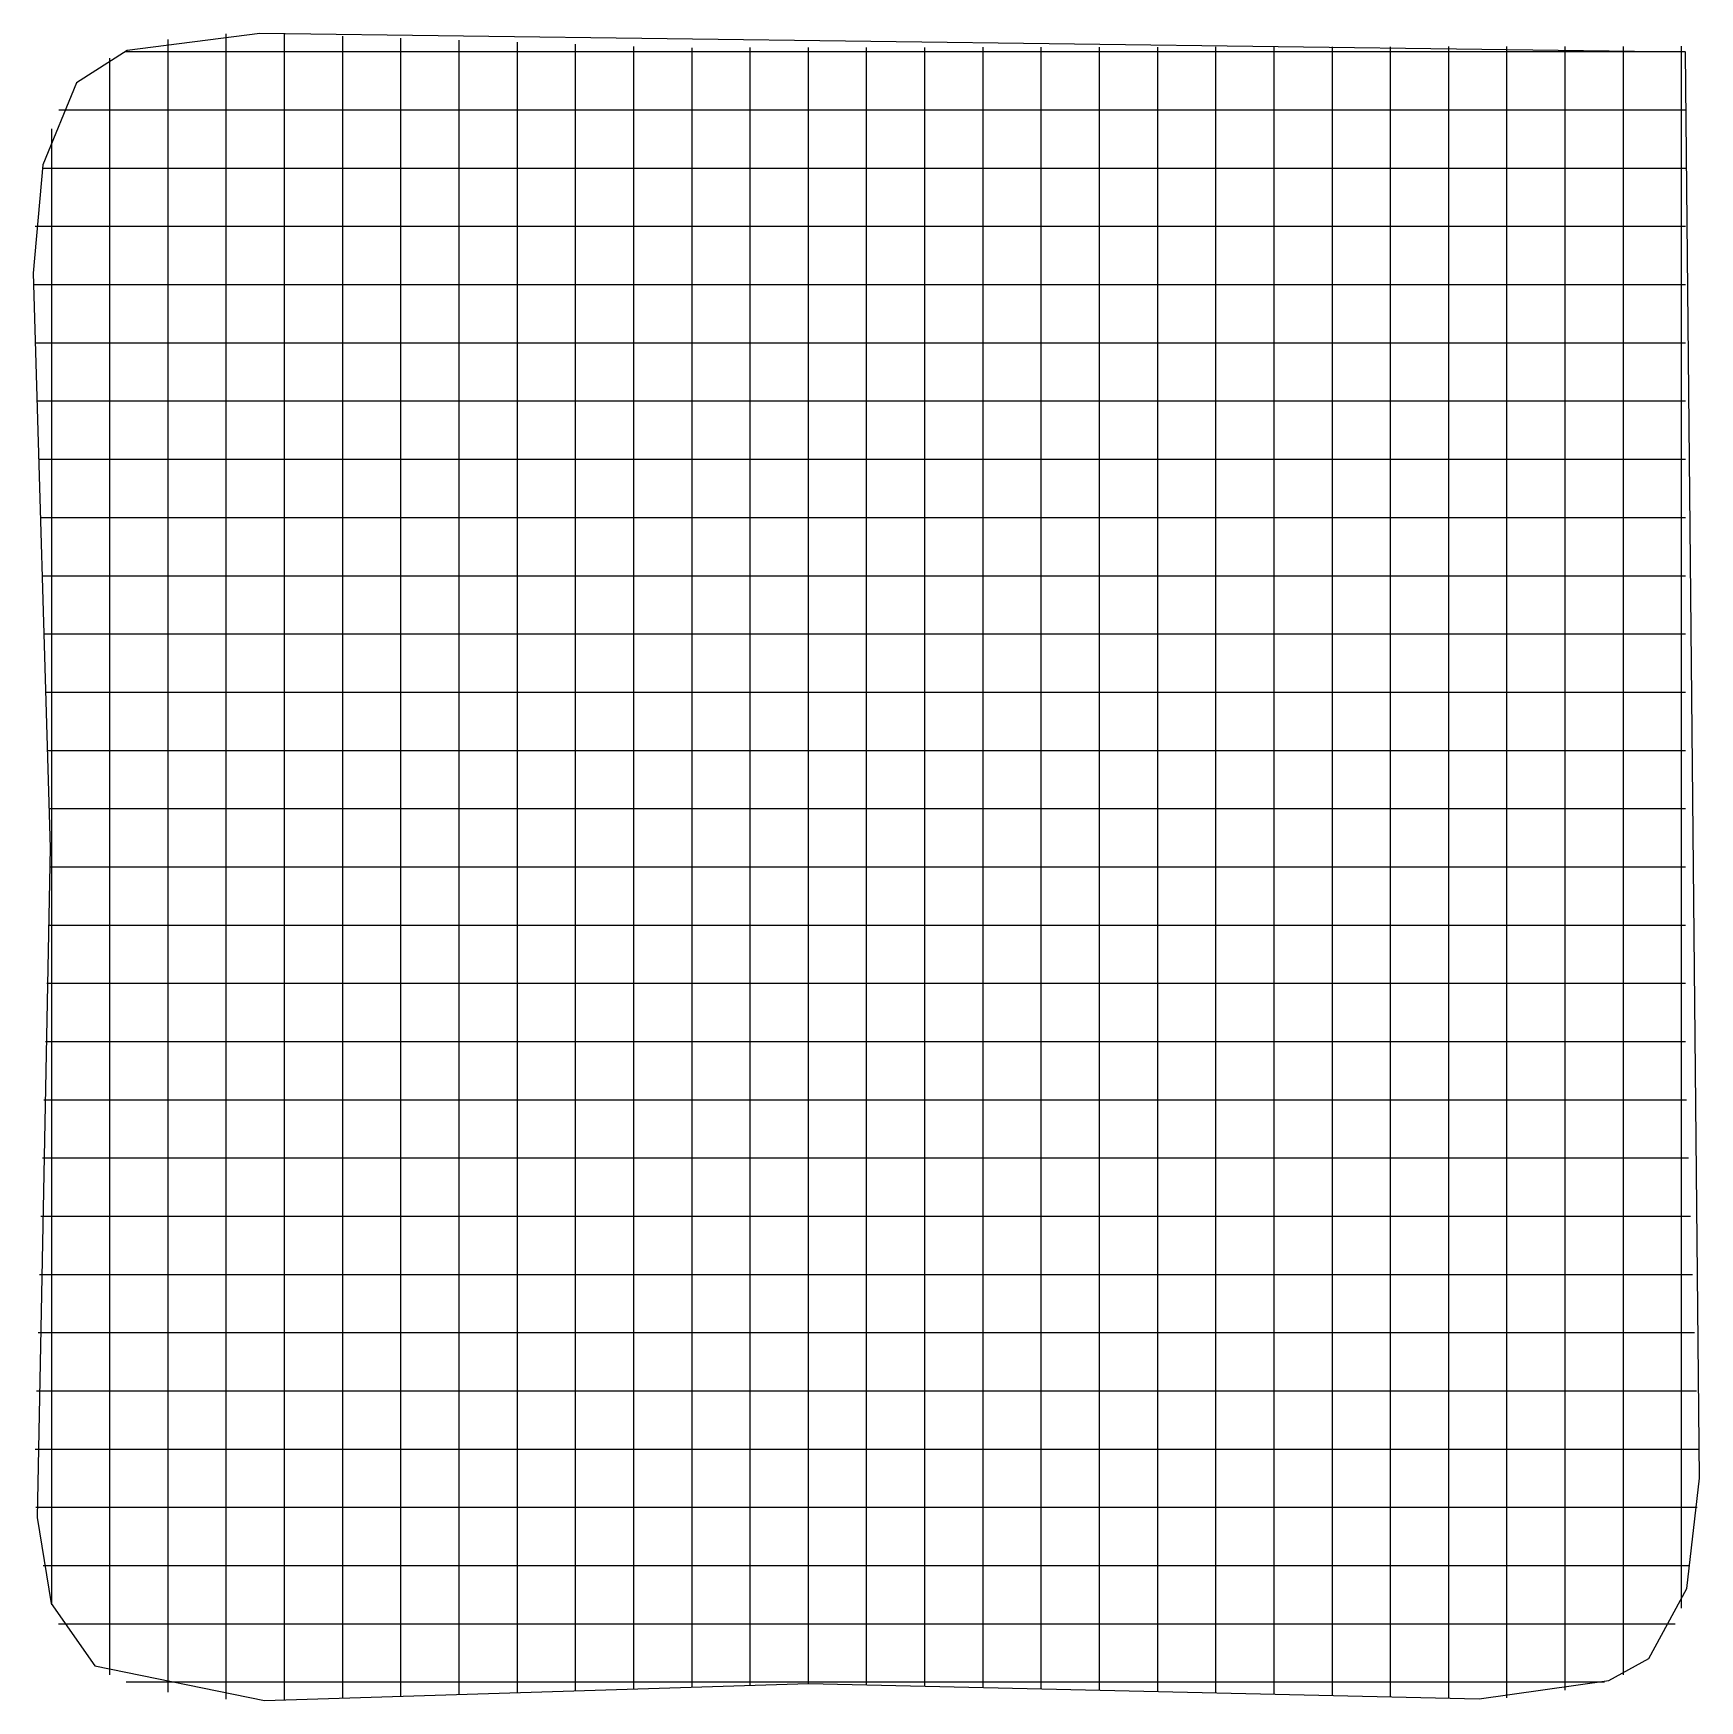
# Model space of a CAD drawing. Header units: metres. Extents: x 0.4 to 14.7, y 0.4 to 14.7.
import ezdxf

# ---------------------------------------------------------------- set-up
doc = ezdxf.new("R2010")
doc.units = ezdxf.units.M

msp = doc.modelspace()

# ---------------------------------------------------------------- linework, layer by layer
for p, q in [((1.593, 14.539), (1.593, 14.695)), ((2.093, 14.743), (2.093, 14.744)), ((2.093, 14.587), (2.093, 14.743)), ((2.593, 14.586), (2.593, 14.742)), ((3.093, 14.568), (3.093, 14.724)), ((3.593, 14.551), (3.593, 14.707)), ((4.093, 14.689), (4.093, 14.69)), ((4.093, 14.534), (4.093, 14.689)), ((4.593, 14.516), (4.593, 14.672)), ((5.093, 14.499), (5.093, 14.655)), ((5.593, 14.481), (5.593, 14.637)), ((6.093, 14.469), (6.093, 14.625)), ((6.593, 14.47), (6.593, 14.626)), ((7.093, 14.471), (7.093, 14.627)), ((7.593, 14.472), (7.593, 14.628)), ((8.093, 14.472), (8.093, 14.628)), ((8.593, 14.473), (8.593, 14.629)), ((9.093, 14.474), (9.093, 14.63)), ((9.593, 14.474), (9.593, 14.63)), ((10.093, 14.475), (10.093, 14.631)), ((10.593, 14.476), (10.593, 14.632)), ((11.093, 14.477), (11.093, 14.633)), ((11.593, 14.477), (11.593, 14.633)), ((12.093, 14.478), (12.093, 14.634)), ((12.593, 14.479), (12.593, 14.635)), ((13.093, 14.635), (13.093, 14.636)), ((13.093, 14.48), (13.093, 14.635)), ((13.593, 14.48), (13.593, 14.636)), ((14.093, 14.481), (14.093, 14.637)), ((14.593, 14.482), (14.593, 14.638)), ((1.093, 14.536), (1.093, 14.537)), ((1.093, 14.381), (1.093, 14.536)), ((1.221, 14.592), (1.377, 14.592)), ((1.221, 14.592), (1.377, 14.592)), ((1.377, 14.592), (1.62, 14.592)), ((1.593, 13.919), (1.593, 14.539)), ((1.62, 14.592), (1.764, 14.592)), ((1.764, 14.592), (2.543, 14.592)), ((2.093, 13.916), (2.093, 14.587)), ((2.543, 14.592), (3.264, 14.592)), ((2.593, 13.911), (2.593, 14.586)), ((3.093, 13.909), (3.093, 14.568)), ((3.264, 14.592), (3.42, 14.592)), ((3.42, 14.592), (3.564, 14.592)), ((3.564, 14.592), (4.343, 14.592)), ((3.593, 13.908), (3.593, 14.551)), ((4.093, 13.906), (4.093, 14.534)), ((4.343, 14.592), (5.064, 14.592)), ((4.593, 13.905), (4.593, 14.516)), ((5.064, 14.592), (5.22, 14.592)), ((5.093, 13.904), (5.093, 14.499)), ((5.22, 14.592), (5.364, 14.592)), ((5.364, 14.592), (5.804, 14.592)), ((5.593, 13.902), (5.593, 14.481)), ((5.804, 14.592), (5.96, 14.592)), ((5.96, 14.592), (6.681, 14.592)), ((6.093, 13.903), (6.093, 14.469)), ((6.593, 13.911), (6.593, 14.47)), ((6.681, 14.592), (7.46, 14.592)), ((7.093, 13.919), (7.093, 14.471)), ((7.46, 14.592), (7.604, 14.592)), ((7.593, 13.918), (7.593, 14.472)), ((7.604, 14.592), (7.76, 14.592)), ((7.76, 14.592), (8.481, 14.592)), ((8.093, 13.912), (8.093, 14.472)), ((8.481, 14.592), (9.26, 14.592)), ((8.593, 13.907), (8.593, 14.473)), ((9.093, 13.902), (9.093, 14.474)), ((9.26, 14.592), (9.404, 14.592)), ((9.404, 14.592), (9.56, 14.592)), ((9.56, 14.592), (10.281, 14.592)), ((9.593, 13.896), (9.593, 14.474)), ((10.093, 13.891), (10.093, 14.475)), ((10.281, 14.592), (11.06, 14.592)), ((10.593, 13.885), (10.593, 14.476)), ((11.06, 14.592), (11.204, 14.592)), ((11.093, 13.88), (11.093, 14.477)), ((11.204, 14.592), (11.36, 14.592)), ((11.36, 14.592), (12.081, 14.592)), ((11.593, 13.874), (11.593, 14.477)), ((12.081, 14.592), (12.86, 14.592)), ((12.093, 13.869), (12.093, 14.478)), ((12.593, 13.864), (12.593, 14.479)), ((12.86, 14.592), (13.004, 14.592)), ((13.004, 14.592), (13.16, 14.592)), ((13.093, 13.864), (13.093, 14.48)), ((13.16, 14.592), (13.881, 14.592)), ((13.593, 13.897), (13.593, 14.48)), ((13.881, 14.592), (14.482, 14.592)), ((14.093, 13.961), (14.093, 14.481)), ((14.482, 14.592), (14.626, 14.592)), ((14.593, 14.236), (14.593, 14.482)), ((1.093, 13.908), (1.093, 14.381)), ((14.593, 14.092), (14.593, 14.236)), ((0.654, 14.092), (0.81, 14.092)), ((0.654, 14.092), (0.81, 14.092)), ((0.81, 14.092), (1.325, 14.092)), ((1.325, 14.092), (2.104, 14.092)), ((2.104, 14.092), (2.248, 14.092)), ((2.248, 14.092), (2.404, 14.092)), ((2.404, 14.092), (3.125, 14.092)), ((3.125, 14.092), (3.904, 14.092)), ((3.904, 14.092), (4.048, 14.092)), ((4.048, 14.092), (4.204, 14.092)), ((4.204, 14.092), (4.925, 14.092)), ((4.925, 14.092), (5.704, 14.092)), ((5.704, 14.092), (5.848, 14.092)), ((5.848, 14.092), (6.004, 14.092)), ((6.004, 14.092), (6.725, 14.092)), ((6.725, 14.092), (7.504, 14.092)), ((7.504, 14.092), (7.648, 14.092)), ((7.648, 14.092), (7.804, 14.092)), ((7.804, 14.092), (8.525, 14.092)), ((8.525, 14.092), (9.304, 14.092)), ((9.304, 14.092), (9.448, 14.092)), ((9.448, 14.092), (9.604, 14.092)), ((9.604, 14.092), (10.325, 14.092)), ((10.325, 14.092), (11.104, 14.092)), ((11.104, 14.092), (11.248, 14.092)), ((11.248, 14.092), (11.404, 14.092)), ((11.404, 14.092), (12.125, 14.092)), ((12.125, 14.092), (12.904, 14.092)), ((12.904, 14.092), (13.048, 14.092)), ((13.048, 14.092), (13.204, 14.092)), ((13.204, 14.092), (13.925, 14.092)), ((13.925, 14.092), (14.482, 14.092)), ((14.482, 14.092), (14.626, 14.092)), ((14.593, 13.313), (14.593, 14.092)), ((0.593, 13.893), (0.593, 13.929)), ((0.593, 13.737), (0.593, 13.893)), ((1.093, 13.129), (1.093, 13.908)), ((1.593, 13.14), (1.593, 13.919)), ((2.093, 13.137), (2.093, 13.916)), ((2.593, 13.131), (2.593, 13.911)), ((3.093, 13.13), (3.093, 13.909)), ((3.593, 13.129), (3.593, 13.908)), ((4.093, 13.127), (4.093, 13.906)), ((4.593, 13.126), (4.593, 13.905)), ((5.093, 13.125), (5.093, 13.904)), ((5.593, 13.123), (5.593, 13.902)), ((6.093, 13.124), (6.093, 13.903)), ((6.593, 13.132), (6.593, 13.911)), ((7.093, 13.14), (7.093, 13.919)), ((7.593, 13.138), (7.593, 13.918)), ((8.093, 13.133), (8.093, 13.912)), ((8.593, 13.128), (8.593, 13.907)), ((9.093, 13.123), (9.093, 13.902)), ((9.593, 13.117), (9.593, 13.896)), ((10.093, 13.112), (10.093, 13.891)), ((13.593, 13.118), (13.593, 13.897)), ((14.093, 13.182), (14.093, 13.961)), ((10.593, 13.106), (10.593, 13.885)), ((11.093, 13.101), (11.093, 13.88)), ((11.593, 13.095), (11.593, 13.874)), ((12.093, 13.09), (12.093, 13.869)), ((12.593, 13.085), (12.593, 13.864)), ((13.093, 13.085), (13.093, 13.864)), ((0.593, 13.016), (0.593, 13.737)), ((0.511, 13.592), (0.667, 13.592)), ((0.511, 13.592), (0.667, 13.592)), ((0.667, 13.592), (1.251, 13.592)), ((1.251, 13.592), (2.03, 13.592)), ((2.03, 13.592), (2.174, 13.592)), ((2.174, 13.592), (2.33, 13.592)), ((2.33, 13.592), (3.051, 13.592)), ((3.051, 13.592), (3.83, 13.592)), ((3.83, 13.592), (3.974, 13.592)), ((3.974, 13.592), (4.13, 13.592)), ((4.13, 13.592), (4.851, 13.592)), ((4.851, 13.592), (5.63, 13.592)), ((5.63, 13.592), (5.774, 13.592)), ((5.774, 13.592), (5.93, 13.592)), ((5.93, 13.592), (6.651, 13.592)), ((6.651, 13.592), (7.43, 13.592)), ((7.43, 13.592), (7.574, 13.592)), ((7.574, 13.592), (7.73, 13.592)), ((7.73, 13.592), (8.451, 13.592)), ((8.451, 13.592), (9.23, 13.592)), ((9.23, 13.592), (9.374, 13.592)), ((9.374, 13.592), (9.53, 13.592)), ((9.53, 13.592), (10.251, 13.592)), ((10.251, 13.592), (11.03, 13.592)), ((11.03, 13.592), (11.174, 13.592)), ((11.174, 13.592), (11.33, 13.592)), ((11.33, 13.592), (12.051, 13.592)), ((12.051, 13.592), (12.83, 13.592)), ((12.83, 13.592), (12.974, 13.592)), ((12.974, 13.592), (13.13, 13.592)), ((13.13, 13.592), (13.851, 13.592)), ((13.851, 13.592), (14.482, 13.592)), ((14.482, 13.592), (14.626, 13.592)), ((14.093, 13.037), (14.093, 13.182)), ((14.593, 12.592), (14.593, 13.313)), ((0.451, 13.092), (0.607, 13.092)), ((0.451, 13.092), (0.607, 13.092)), ((0.607, 13.092), (1.22, 13.092)), ((1.093, 12.985), (1.093, 13.129)), ((1.22, 13.092), (1.999, 13.092)), ((1.593, 12.995), (1.593, 13.14)), ((1.999, 13.092), (2.143, 13.092)), ((2.093, 12.993), (2.093, 13.137)), ((2.143, 13.092), (2.299, 13.092)), ((2.299, 13.092), (3.02, 13.092)), ((2.593, 12.987), (2.593, 13.131)), ((3.02, 13.092), (3.799, 13.092)), ((3.093, 12.986), (3.093, 13.13)), ((3.593, 12.985), (3.593, 13.129)), ((3.799, 13.092), (3.943, 13.092)), ((3.943, 13.092), (4.099, 13.092)), ((4.093, 12.983), (4.093, 13.127)), ((4.099, 13.092), (4.82, 13.092)), ((4.593, 12.982), (4.593, 13.126)), ((4.82, 13.092), (5.599, 13.092)), ((5.093, 12.98), (5.093, 13.125)), ((5.593, 12.979), (5.593, 13.123)), ((5.599, 13.092), (5.743, 13.092)), ((5.743, 13.092), (5.899, 13.092)), ((5.899, 13.092), (6.62, 13.092)), ((6.093, 12.98), (6.093, 13.124)), ((6.593, 12.988), (6.593, 13.132)), ((6.62, 13.092), (7.399, 13.092)), ((7.093, 12.996), (7.093, 13.14)), ((7.399, 13.092), (7.543, 13.092)), ((7.543, 13.092), (7.699, 13.092)), ((7.593, 12.994), (7.593, 13.138)), ((7.699, 13.092), (8.42, 13.092)), ((8.093, 12.989), (8.093, 13.133)), ((8.42, 13.092), (9.199, 13.092)), ((8.593, 12.984), (8.593, 13.128)), ((9.093, 12.979), (9.093, 13.123)), ((9.199, 13.092), (9.343, 13.092)), ((9.343, 13.092), (9.499, 13.092)), ((9.499, 13.092), (10.22, 13.092)), ((9.593, 12.973), (9.593, 13.117)), ((10.093, 12.968), (10.093, 13.112)), ((10.22, 13.092), (10.999, 13.092)), ((10.593, 12.962), (10.593, 13.106)), ((10.999, 13.092), (11.143, 13.092)), ((11.093, 12.956), (11.093, 13.101)), ((11.143, 13.092), (11.299, 13.092)), ((11.299, 13.092), (12.02, 13.092)), ((11.593, 12.951), (11.593, 13.095)), ((12.02, 13.092), (12.799, 13.092)), ((12.093, 12.946), (12.093, 13.09)), ((12.593, 12.941), (12.593, 13.085)), ((12.799, 13.092), (12.943, 13.092)), ((12.943, 13.092), (13.099, 13.092)), ((13.093, 12.941), (13.093, 13.085)), ((13.099, 13.092), (13.82, 13.092)), ((13.593, 12.974), (13.593, 13.118)), ((13.82, 13.092), (14.482, 13.092)), ((14.093, 12.882), (14.093, 13.037)), ((14.482, 13.092), (14.626, 13.092)), ((0.593, 12.237), (0.593, 13.016)), ((1.093, 12.829), (1.093, 12.985)), ((1.593, 12.84), (1.593, 12.995)), ((2.093, 12.837), (2.093, 12.993)), ((2.593, 12.832), (2.593, 12.987)), ((3.093, 12.83), (3.093, 12.986)), ((3.593, 12.829), (3.593, 12.985)), ((4.093, 12.827), (4.093, 12.983)), ((4.593, 12.826), (4.593, 12.982)), ((5.093, 12.825), (5.093, 12.98)), ((5.593, 12.823), (5.593, 12.979)), ((6.093, 12.824), (6.093, 12.98)), ((6.593, 12.833), (6.593, 12.988)), ((7.093, 12.84), (7.093, 12.996)), ((7.593, 12.839), (7.593, 12.994)), ((8.093, 12.833), (8.093, 12.989)), ((8.593, 12.828), (8.593, 12.984)), ((9.093, 12.823), (9.093, 12.979)), ((9.593, 12.817), (9.593, 12.973)), ((10.093, 12.812), (10.093, 12.968)), ((10.593, 12.806), (10.593, 12.962)), ((11.093, 12.801), (11.093, 12.956)), ((11.593, 12.795), (11.593, 12.951)), ((12.093, 12.79), (12.093, 12.946)), ((12.593, 12.785), (12.593, 12.941)), ((13.093, 12.785), (13.093, 12.941)), ((13.593, 12.818), (13.593, 12.974)), ((1.093, 12.108), (1.093, 12.829)), ((1.593, 12.119), (1.593, 12.84)), ((2.093, 12.116), (2.093, 12.837)), ((2.593, 12.111), (2.593, 12.832)), ((3.093, 12.109), (3.093, 12.83)), ((3.593, 12.108), (3.593, 12.829)), ((4.093, 12.106), (4.093, 12.827)), ((4.593, 12.105), (4.593, 12.826)), ((5.093, 12.104), (5.093, 12.825)), ((5.593, 12.102), (5.593, 12.823)), ((6.093, 12.103), (6.093, 12.824)), ((6.593, 12.111), (6.593, 12.833)), ((7.093, 12.119), (7.093, 12.84)), ((7.593, 12.118), (7.593, 12.839)), ((8.093, 12.112), (8.093, 12.833)), ((8.593, 12.107), (8.593, 12.828)), ((9.093, 12.102), (9.093, 12.823)), ((9.593, 12.096), (9.593, 12.817)), ((10.093, 12.091), (10.093, 12.812)), ((10.593, 12.085), (10.593, 12.806)), ((11.093, 12.08), (11.093, 12.801)), ((11.593, 12.074), (11.593, 12.795)), ((12.093, 12.069), (12.093, 12.79)), ((12.593, 12.064), (12.593, 12.785)), ((13.093, 12.064), (13.093, 12.785)), ((13.593, 12.097), (13.593, 12.818)), ((14.093, 12.161), (14.093, 12.882)), ((0.438, 12.592), (0.594, 12.592)), ((0.438, 12.592), (0.594, 12.592)), ((0.594, 12.592), (1.213, 12.592)), ((1.213, 12.592), (1.992, 12.592)), ((1.992, 12.592), (2.136, 12.592)), ((2.136, 12.592), (2.292, 12.592)), ((2.292, 12.592), (3.013, 12.592)), ((3.013, 12.592), (3.792, 12.592)), ((3.792, 12.592), (3.936, 12.592)), ((3.936, 12.592), (4.092, 12.592)), ((4.092, 12.592), (4.813, 12.592)), ((4.813, 12.592), (5.592, 12.592)), ((5.592, 12.592), (5.736, 12.592)), ((5.736, 12.592), (5.892, 12.592)), ((5.892, 12.592), (6.613, 12.592)), ((6.613, 12.592), (7.392, 12.592)), ((7.392, 12.592), (7.536, 12.592)), ((7.536, 12.592), (7.692, 12.592)), ((7.692, 12.592), (8.413, 12.592)), ((8.413, 12.592), (9.192, 12.592)), ((9.192, 12.592), (9.336, 12.592)), ((9.336, 12.592), (9.492, 12.592)), ((9.492, 12.592), (10.213, 12.592)), ((10.213, 12.592), (10.992, 12.592)), ((10.992, 12.592), (11.136, 12.592)), ((11.136, 12.592), (11.292, 12.592)), ((11.292, 12.592), (12.013, 12.592)), ((12.013, 12.592), (12.792, 12.592)), ((12.792, 12.592), (12.936, 12.592)), ((12.936, 12.592), (13.092, 12.592)), ((13.092, 12.592), (13.813, 12.592)), ((13.813, 12.592), (14.482, 12.592)), ((14.482, 12.592), (14.626, 12.592)), ((14.593, 12.436), (14.593, 12.592)), ((14.593, 12.292), (14.593, 12.436)), ((0.593, 12.093), (0.593, 12.237)), ((14.593, 11.513), (14.593, 12.292)), ((0.453, 12.092), (0.609, 12.092)), ((0.453, 12.092), (0.609, 12.092)), ((0.593, 11.937), (0.593, 12.093)), ((0.609, 12.092), (1.221, 12.092)), ((1.093, 11.329), (1.093, 12.108)), ((1.221, 12.092), (2, 12.092)), ((1.593, 11.34), (1.593, 12.119)), ((2, 12.092), (2.144, 12.092)), ((2.093, 11.337), (2.093, 12.116)), ((2.144, 12.092), (2.3, 12.092)), ((2.3, 12.092), (3.021, 12.092)), ((2.593, 11.331), (2.593, 12.111)), ((3.021, 12.092), (3.8, 12.092)), ((3.093, 11.33), (3.093, 12.109)), ((3.593, 11.329), (3.593, 12.108)), ((3.8, 12.092), (3.944, 12.092)), ((3.944, 12.092), (4.1, 12.092)), ((4.093, 11.327), (4.093, 12.106)), ((4.1, 12.092), (4.821, 12.092)), ((4.593, 11.326), (4.593, 12.105)), ((4.821, 12.092), (5.6, 12.092)), ((5.093, 11.325), (5.093, 12.104)), ((5.593, 11.323), (5.593, 12.102)), ((5.6, 12.092), (5.744, 12.092)), ((5.744, 12.092), (5.9, 12.092)), ((5.9, 12.092), (6.621, 12.092)), ((6.093, 11.324), (6.093, 12.103)), ((6.593, 11.332), (6.593, 12.111)), ((6.621, 12.092), (7.4, 12.092)), ((7.093, 11.34), (7.093, 12.119)), ((7.4, 12.092), (7.544, 12.092)), ((7.544, 12.092), (7.7, 12.092)), ((7.593, 11.338), (7.593, 12.118)), ((7.7, 12.092), (8.421, 12.092)), ((8.093, 11.333), (8.093, 12.112)), ((8.421, 12.092), (9.2, 12.092)), ((8.593, 11.328), (8.593, 12.107)), ((9.093, 11.323), (9.093, 12.102)), ((9.2, 12.092), (9.344, 12.092)), ((9.344, 12.092), (9.5, 12.092)), ((9.5, 12.092), (10.221, 12.092)), ((9.593, 11.317), (9.593, 12.096)), ((10.093, 11.312), (10.093, 12.091)), ((10.221, 12.092), (11, 12.092)), ((10.593, 11.306), (10.593, 12.085)), ((11, 12.092), (11.144, 12.092)), ((11.093, 11.301), (11.093, 12.08)), ((11.144, 12.092), (11.3, 12.092)), ((11.3, 12.092), (12.021, 12.092)), ((11.593, 11.295), (11.593, 12.074)), ((12.021, 12.092), (12.8, 12.092)), ((12.093, 11.29), (12.093, 12.069)), ((12.593, 11.285), (12.593, 12.064)), ((12.8, 12.092), (12.944, 12.092)), ((12.944, 12.092), (13.1, 12.092)), ((13.093, 11.285), (13.093, 12.064)), ((13.1, 12.092), (13.821, 12.092)), ((13.593, 11.318), (13.593, 12.097)), ((13.821, 12.092), (14.482, 12.092)), ((14.093, 11.382), (14.093, 12.161)), ((14.482, 12.092), (14.626, 12.092)), ((0.593, 11.216), (0.593, 11.937)), ((0.468, 11.592), (0.624, 11.592)), ((0.468, 11.592), (0.624, 11.592)), ((0.624, 11.592), (1.228, 11.592)), ((1.228, 11.592), (2.007, 11.592)), ((2.007, 11.592), (2.152, 11.592)), ((2.152, 11.592), (2.307, 11.592)), ((2.307, 11.592), (3.028, 11.592)), ((3.028, 11.592), (3.807, 11.592)), ((3.807, 11.592), (3.952, 11.592)), ((3.952, 11.592), (4.107, 11.592)), ((4.107, 11.592), (4.828, 11.592)), ((4.828, 11.592), (5.607, 11.592)), ((5.607, 11.592), (5.752, 11.592)), ((5.752, 11.592), (5.907, 11.592)), ((5.907, 11.592), (6.628, 11.592)), ((6.628, 11.592), (7.407, 11.592)), ((7.407, 11.592), (7.552, 11.592)), ((7.552, 11.592), (7.707, 11.592)), ((7.707, 11.592), (8.428, 11.592)), ((8.428, 11.592), (9.207, 11.592)), ((9.207, 11.592), (9.352, 11.592)), ((9.352, 11.592), (9.507, 11.592)), ((9.507, 11.592), (10.228, 11.592)), ((10.228, 11.592), (11.007, 11.592)), ((11.007, 11.592), (11.152, 11.592)), ((11.152, 11.592), (11.307, 11.592)), ((11.307, 11.592), (12.028, 11.592)), ((12.028, 11.592), (12.807, 11.592)), ((12.807, 11.592), (12.952, 11.592)), ((12.952, 11.592), (13.107, 11.592)), ((13.107, 11.592), (13.828, 11.592)), ((13.828, 11.592), (14.482, 11.592)), ((14.482, 11.592), (14.626, 11.592)), ((14.593, 10.792), (14.593, 11.513)), ((1.093, 11.185), (1.093, 11.329)), ((1.593, 11.195), (1.593, 11.34)), ((2.093, 11.193), (2.093, 11.337)), ((2.593, 11.187), (2.593, 11.331)), ((3.093, 11.186), (3.093, 11.33)), ((3.593, 11.185), (3.593, 11.329)), ((4.093, 11.183), (4.093, 11.327)), ((4.593, 11.182), (4.593, 11.326)), ((5.093, 11.18), (5.093, 11.325)), ((5.593, 11.179), (5.593, 11.323)), ((6.093, 11.18), (6.093, 11.324)), ((6.593, 11.188), (6.593, 11.332)), ((7.093, 11.196), (7.093, 11.34)), ((7.593, 11.194), (7.593, 11.338)), ((8.093, 11.189), (8.093, 11.333)), ((8.593, 11.184), (8.593, 11.328)), ((9.093, 11.179), (9.093, 11.323)), ((9.593, 11.173), (9.593, 11.317)), ((10.093, 11.168), (10.093, 11.312)), ((13.593, 11.174), (13.593, 11.318)), ((14.093, 11.237), (14.093, 11.382)), ((0.593, 10.437), (0.593, 11.216)), ((1.093, 11.029), (1.093, 11.185)), ((1.593, 11.04), (1.593, 11.195)), ((2.093, 11.037), (2.093, 11.193)), ((2.593, 11.032), (2.593, 11.187)), ((3.093, 11.03), (3.093, 11.186)), ((3.593, 11.029), (3.593, 11.185)), ((4.093, 11.027), (4.093, 11.183)), ((4.593, 11.026), (4.593, 11.182)), ((5.093, 11.025), (5.093, 11.18)), ((5.593, 11.023), (5.593, 11.179)), ((6.093, 11.024), (6.093, 11.18)), ((6.593, 11.033), (6.593, 11.188)), ((7.093, 11.04), (7.093, 11.196)), ((7.593, 11.039), (7.593, 11.194)), ((8.093, 11.033), (8.093, 11.189)), ((8.593, 11.028), (8.593, 11.184)), ((9.093, 11.023), (9.093, 11.179)), ((9.593, 11.017), (9.593, 11.173)), ((10.093, 11.012), (10.093, 11.168)), ((10.593, 11.162), (10.593, 11.306)), ((11.093, 11.156), (11.093, 11.301)), ((11.593, 11.151), (11.593, 11.295)), ((12.093, 11.146), (12.093, 11.29)), ((12.593, 11.141), (12.593, 11.285)), ((13.093, 11.141), (13.093, 11.285)), ((13.593, 11.018), (13.593, 11.174)), ((14.093, 11.082), (14.093, 11.237)), ((0.484, 11.092), (0.64, 11.092)), ((0.484, 11.092), (0.64, 11.092)), ((0.64, 11.092), (1.237, 11.092)), ((1.093, 10.308), (1.093, 11.029)), ((1.237, 11.092), (2.016, 11.092)), ((1.593, 10.319), (1.593, 11.04)), ((2.016, 11.092), (2.16, 11.092)), ((2.093, 10.316), (2.093, 11.037)), ((2.16, 11.092), (2.316, 11.092)), ((2.316, 11.092), (3.037, 11.092)), ((2.593, 10.311), (2.593, 11.032)), ((3.037, 11.092), (3.816, 11.092)), ((3.093, 10.309), (3.093, 11.03)), ((3.593, 10.308), (3.593, 11.029)), ((3.816, 11.092), (3.96, 11.092)), ((3.96, 11.092), (4.116, 11.092)), ((4.093, 10.306), (4.093, 11.027)), ((4.116, 11.092), (4.837, 11.092)), ((4.593, 10.305), (4.593, 11.026)), ((4.837, 11.092), (5.616, 11.092)), ((5.093, 10.304), (5.093, 11.025)), ((5.616, 11.092), (5.76, 11.092)), ((5.76, 11.092), (5.916, 11.092)), ((5.916, 11.092), (6.637, 11.092)), ((6.093, 10.303), (6.093, 11.024)), ((6.593, 10.311), (6.593, 11.033)), ((6.637, 11.092), (7.416, 11.092)), ((7.093, 10.319), (7.093, 11.04)), ((7.416, 11.092), (7.56, 11.092)), ((7.56, 11.092), (7.716, 11.092)), ((7.593, 10.318), (7.593, 11.039)), ((7.716, 11.092), (8.437, 11.092)), ((8.093, 10.312), (8.093, 11.033)), ((8.437, 11.092), (9.216, 11.092)), ((8.593, 10.307), (8.593, 11.028)), ((9.216, 11.092), (9.36, 11.092)), ((9.36, 11.092), (9.516, 11.092)), ((9.516, 11.092), (10.237, 11.092)), ((10.237, 11.092), (11.016, 11.092)), ((10.593, 11.006), (10.593, 11.162)), ((11.016, 11.092), (11.16, 11.092)), ((11.093, 11.001), (11.093, 11.156)), ((11.16, 11.092), (11.316, 11.092)), ((11.316, 11.092), (12.037, 11.092)), ((11.593, 10.995), (11.593, 11.151)), ((12.037, 11.092), (12.816, 11.092)), ((12.093, 10.99), (12.093, 11.146)), ((12.593, 10.985), (12.593, 11.141)), ((12.816, 11.092), (12.96, 11.092)), ((12.96, 11.092), (13.116, 11.092)), ((13.093, 10.985), (13.093, 11.141)), ((13.116, 11.092), (13.837, 11.092)), ((13.837, 11.092), (14.482, 11.092)), ((14.093, 10.361), (14.093, 11.082)), ((14.482, 11.092), (14.626, 11.092)), ((5.593, 10.302), (5.593, 11.023)), ((9.093, 10.302), (9.093, 11.023)), ((9.593, 10.296), (9.593, 11.017)), ((10.093, 10.291), (10.093, 11.012)), ((10.593, 10.285), (10.593, 11.006)), ((11.093, 10.28), (11.093, 11.001)), ((11.593, 10.274), (11.593, 10.995)), ((12.093, 10.269), (12.093, 10.99)), ((12.593, 10.264), (12.593, 10.985)), ((13.093, 10.264), (13.093, 10.985)), ((13.593, 10.297), (13.593, 11.018)), ((14.593, 10.636), (14.593, 10.792)), ((14.593, 10.492), (14.593, 10.636)), ((0.499, 10.592), (0.655, 10.592)), ((0.499, 10.592), (0.655, 10.592)), ((0.655, 10.592), (1.245, 10.592)), ((1.245, 10.592), (2.024, 10.592)), ((2.024, 10.592), (2.168, 10.592)), ((2.168, 10.592), (2.324, 10.592)), ((2.324, 10.592), (3.045, 10.592)), ((3.045, 10.592), (3.824, 10.592)), ((3.824, 10.592), (3.968, 10.592)), ((3.968, 10.592), (4.124, 10.592)), ((4.124, 10.592), (4.845, 10.592)), ((4.845, 10.592), (5.624, 10.592)), ((5.624, 10.592), (5.768, 10.592)), ((5.768, 10.592), (5.924, 10.592)), ((5.924, 10.592), (6.645, 10.592)), ((6.645, 10.592), (7.424, 10.592)), ((7.424, 10.592), (7.568, 10.592)), ((7.568, 10.592), (7.724, 10.592)), ((7.724, 10.592), (8.445, 10.592)), ((8.445, 10.592), (9.224, 10.592)), ((9.224, 10.592), (9.368, 10.592)), ((9.368, 10.592), (9.524, 10.592)), ((9.524, 10.592), (10.245, 10.592)), ((10.245, 10.592), (11.024, 10.592)), ((11.024, 10.592), (11.168, 10.592)), ((11.168, 10.592), (11.324, 10.592)), ((11.324, 10.592), (12.045, 10.592)), ((12.045, 10.592), (12.824, 10.592)), ((12.824, 10.592), (12.968, 10.592)), ((12.968, 10.592), (13.124, 10.592)), ((13.124, 10.592), (13.845, 10.592)), ((13.845, 10.592), (14.482, 10.592)), ((14.482, 10.592), (14.626, 10.592)), ((14.593, 9.713), (14.593, 10.492)), ((0.593, 10.293), (0.593, 10.437)), ((1.593, 9.54), (1.593, 10.319)), ((2.093, 9.537), (2.093, 10.316)), ((2.593, 9.531), (2.593, 10.311)), ((3.093, 9.53), (3.093, 10.309)), ((6.593, 9.532), (6.593, 10.311)), ((7.093, 9.54), (7.093, 10.319)), ((7.593, 9.538), (7.593, 10.318)), ((8.093, 9.533), (8.093, 10.312)), ((14.093, 9.582), (14.093, 10.361)), ((0.593, 10.137), (0.593, 10.293)), ((1.093, 9.529), (1.093, 10.308)), ((3.593, 9.529), (3.593, 10.308)), ((4.093, 9.527), (4.093, 10.306)), ((4.593, 9.526), (4.593, 10.305)), ((5.093, 9.525), (5.093, 10.304)), ((5.593, 9.523), (5.593, 10.302)), ((6.093, 9.524), (6.093, 10.303)), ((8.593, 9.528), (8.593, 10.307)), ((9.093, 9.523), (9.093, 10.302)), ((9.593, 9.517), (9.593, 10.296)), ((10.093, 9.512), (10.093, 10.291)), ((10.593, 9.506), (10.593, 10.285)), ((11.093, 9.501), (11.093, 10.28)), ((11.593, 9.495), (11.593, 10.274)), ((12.093, 9.49), (12.093, 10.269)), ((12.593, 9.485), (12.593, 10.264)), ((13.093, 9.485), (13.093, 10.264)), ((13.593, 9.518), (13.593, 10.297)), ((0.514, 10.092), (0.67, 10.092)), ((0.514, 10.092), (0.67, 10.092)), ((0.593, 9.416), (0.593, 10.137)), ((0.67, 10.092), (1.252, 10.092)), ((1.252, 10.092), (2.031, 10.092)), ((2.031, 10.092), (2.176, 10.092)), ((2.176, 10.092), (2.331, 10.092)), ((2.331, 10.092), (3.052, 10.092)), ((3.052, 10.092), (3.831, 10.092)), ((3.831, 10.092), (3.976, 10.092)), ((3.976, 10.092), (4.131, 10.092)), ((4.131, 10.092), (4.852, 10.092)), ((4.852, 10.092), (5.631, 10.092)), ((5.631, 10.092), (5.776, 10.092)), ((5.776, 10.092), (5.931, 10.092)), ((5.931, 10.092), (6.652, 10.092)), ((6.652, 10.092), (7.431, 10.092)), ((7.431, 10.092), (7.576, 10.092)), ((7.576, 10.092), (7.731, 10.092)), ((7.731, 10.092), (8.452, 10.092)), ((8.452, 10.092), (9.231, 10.092)), ((9.231, 10.092), (9.376, 10.092)), ((9.376, 10.092), (9.531, 10.092)), ((9.531, 10.092), (10.252, 10.092)), ((10.252, 10.092), (11.031, 10.092)), ((11.031, 10.092), (11.176, 10.092)), ((11.176, 10.092), (11.331, 10.092)), ((11.331, 10.092), (12.052, 10.092)), ((12.052, 10.092), (12.831, 10.092)), ((12.831, 10.092), (12.976, 10.092)), ((12.976, 10.092), (13.131, 10.092)), ((13.131, 10.092), (13.852, 10.092)), ((13.852, 10.092), (14.482, 10.092)), ((14.482, 10.092), (14.626, 10.092)), ((14.593, 8.992), (14.593, 9.713)), ((0.529, 9.592), (0.685, 9.592)), ((0.529, 9.592), (0.685, 9.592)), ((0.685, 9.592), (1.26, 9.592)), ((1.093, 9.385), (1.093, 9.529)), ((1.26, 9.592), (2.04, 9.592)), ((1.593, 9.395), (1.593, 9.54)), ((2.04, 9.592), (2.184, 9.592)), ((2.093, 9.393), (2.093, 9.537)), ((2.184, 9.592), (2.339, 9.592)), ((2.339, 9.592), (3.06, 9.592)), ((2.593, 9.387), (2.593, 9.531)), ((3.06, 9.592), (3.84, 9.592)), ((3.093, 9.386), (3.093, 9.53)), ((3.593, 9.385), (3.593, 9.529)), ((3.84, 9.592), (3.984, 9.592)), ((3.984, 9.592), (4.139, 9.592)), ((4.093, 9.383), (4.093, 9.527)), ((4.139, 9.592), (4.86, 9.592)), ((4.593, 9.382), (4.593, 9.526)), ((4.86, 9.592), (5.64, 9.592)), ((5.093, 9.38), (5.093, 9.525)), ((5.593, 9.379), (5.593, 9.523)), ((5.64, 9.592), (5.784, 9.592)), ((5.784, 9.592), (5.939, 9.592)), ((5.939, 9.592), (6.66, 9.592)), ((6.093, 9.38), (6.093, 9.524)), ((6.593, 9.388), (6.593, 9.532)), ((6.66, 9.592), (7.44, 9.592)), ((7.093, 9.396), (7.093, 9.54)), ((7.44, 9.592), (7.584, 9.592)), ((7.584, 9.592), (7.739, 9.592)), ((7.593, 9.394), (7.593, 9.538)), ((7.739, 9.592), (8.46, 9.592)), ((8.093, 9.389), (8.093, 9.533)), ((8.46, 9.592), (9.24, 9.592)), ((8.593, 9.384), (8.593, 9.528)), ((9.093, 9.379), (9.093, 9.523)), ((9.24, 9.592), (9.384, 9.592)), ((9.384, 9.592), (9.539, 9.592)), ((9.539, 9.592), (10.26, 9.592)), ((9.593, 9.373), (9.593, 9.517)), ((10.093, 9.368), (10.093, 9.512)), ((10.26, 9.592), (11.04, 9.592)), ((10.593, 9.362), (10.593, 9.506)), ((11.04, 9.592), (11.184, 9.592)), ((11.093, 9.356), (11.093, 9.501)), ((11.184, 9.592), (11.339, 9.592)), ((11.339, 9.592), (12.06, 9.592)), ((11.593, 9.351), (11.593, 9.495)), ((12.06, 9.592), (12.84, 9.592)), ((12.093, 9.346), (12.093, 9.49)), ((12.593, 9.341), (12.593, 9.485)), ((12.84, 9.592), (12.984, 9.592)), ((12.984, 9.592), (13.139, 9.592)), ((13.093, 9.341), (13.093, 9.485)), ((13.139, 9.592), (13.86, 9.592)), ((13.593, 9.374), (13.593, 9.518)), ((13.86, 9.592), (14.482, 9.592)), ((14.093, 9.437), (14.093, 9.582)), ((14.482, 9.592), (14.626, 9.592)), ((0.593, 8.637), (0.593, 9.416)), ((1.093, 9.229), (1.093, 9.385)), ((1.593, 9.24), (1.593, 9.395)), ((2.093, 9.237), (2.093, 9.393)), ((2.593, 9.232), (2.593, 9.387)), ((3.093, 9.23), (3.093, 9.386)), ((3.593, 9.229), (3.593, 9.385)), ((4.093, 9.227), (4.093, 9.383)), ((4.593, 9.226), (4.593, 9.382)), ((5.093, 9.225), (5.093, 9.38)), ((5.593, 9.223), (5.593, 9.379)), ((6.093, 9.224), (6.093, 9.38)), ((6.593, 9.233), (6.593, 9.388)), ((7.093, 9.24), (7.093, 9.396)), ((7.593, 9.239), (7.593, 9.394)), ((8.093, 9.233), (8.093, 9.389)), ((8.593, 9.228), (8.593, 9.384)), ((9.093, 9.223), (9.093, 9.379)), ((9.593, 9.217), (9.593, 9.373)), ((10.093, 9.212), (10.093, 9.368)), ((10.593, 9.206), (10.593, 9.362)), ((11.093, 9.201), (11.093, 9.356)), ((11.593, 9.195), (11.593, 9.351)), ((12.093, 9.19), (12.093, 9.346)), ((12.593, 9.185), (12.593, 9.341)), ((13.093, 9.185), (13.093, 9.341)), ((13.593, 9.218), (13.593, 9.374)), ((14.093, 9.282), (14.093, 9.437)), ((1.093, 8.508), (1.093, 9.229)), ((1.593, 8.519), (1.593, 9.24)), ((2.093, 8.516), (2.093, 9.237)), ((2.593, 8.511), (2.593, 9.232)), ((3.093, 8.509), (3.093, 9.23)), ((3.593, 8.508), (3.593, 9.229)), ((4.093, 8.506), (4.093, 9.227)), ((4.593, 8.505), (4.593, 9.226)), ((5.093, 8.504), (5.093, 9.225)), ((5.593, 8.502), (5.593, 9.223)), ((6.093, 8.503), (6.093, 9.224)), ((6.593, 8.511), (6.593, 9.233)), ((7.093, 8.519), (7.093, 9.24)), ((7.593, 8.518), (7.593, 9.239)), ((8.093, 8.512), (8.093, 9.233)), ((8.593, 8.507), (8.593, 9.228)), ((9.093, 8.502), (9.093, 9.223)), ((9.593, 8.496), (9.593, 9.217)), ((10.093, 8.491), (10.093, 9.212)), ((10.593, 8.485), (10.593, 9.206)), ((11.093, 8.48), (11.093, 9.201)), ((11.593, 8.474), (11.593, 9.195)), ((12.093, 8.469), (12.093, 9.19)), ((12.593, 8.464), (12.593, 9.185)), ((13.093, 8.464), (13.093, 9.185)), ((13.593, 8.497), (13.593, 9.218)), ((14.093, 8.561), (14.093, 9.282)), ((0.545, 9.092), (0.701, 9.092)), ((0.545, 9.092), (0.701, 9.092)), ((0.701, 9.092), (1.268, 9.092)), ((1.268, 9.092), (2.047, 9.092)), ((2.047, 9.092), (2.192, 9.092)), ((2.192, 9.092), (2.347, 9.092)), ((2.347, 9.092), (3.068, 9.092)), ((3.068, 9.092), (3.847, 9.092)), ((3.847, 9.092), (3.992, 9.092)), ((3.992, 9.092), (4.147, 9.092)), ((4.147, 9.092), (4.868, 9.092)), ((4.868, 9.092), (5.647, 9.092)), ((5.647, 9.092), (5.792, 9.092)), ((5.792, 9.092), (5.947, 9.092)), ((5.947, 9.092), (6.668, 9.092)), ((6.668, 9.092), (7.447, 9.092)), ((7.447, 9.092), (7.592, 9.092)), ((7.592, 9.092), (7.747, 9.092)), ((7.747, 9.092), (8.468, 9.092)), ((8.468, 9.092), (9.247, 9.092)), ((9.247, 9.092), (9.392, 9.092)), ((9.392, 9.092), (9.547, 9.092)), ((9.547, 9.092), (10.268, 9.092)), ((10.268, 9.092), (11.047, 9.092)), ((11.047, 9.092), (11.192, 9.092)), ((11.192, 9.092), (11.347, 9.092)), ((11.347, 9.092), (12.068, 9.092)), ((12.068, 9.092), (12.847, 9.092)), ((12.847, 9.092), (12.992, 9.092)), ((12.992, 9.092), (13.147, 9.092)), ((13.147, 9.092), (13.868, 9.092)), ((13.868, 9.092), (14.482, 9.092)), ((14.482, 9.092), (14.626, 9.092)), ((14.593, 8.836), (14.593, 8.992)), ((14.593, 8.692), (14.593, 8.836)), ((0.56, 8.592), (0.716, 8.592)), ((0.56, 8.592), (0.716, 8.592)), ((0.593, 8.493), (0.593, 8.637)), ((0.716, 8.592), (1.276, 8.592)), ((1.276, 8.592), (2.055, 8.592)), ((2.055, 8.592), (2.199, 8.592)), ((2.199, 8.592), (2.355, 8.592)), ((2.355, 8.592), (3.076, 8.592)), ((3.076, 8.592), (3.855, 8.592)), ((3.855, 8.592), (3.999, 8.592)), ((3.999, 8.592), (4.155, 8.592)), ((4.155, 8.592), (4.876, 8.592)), ((4.876, 8.592), (5.655, 8.592)), ((5.655, 8.592), (5.799, 8.592)), ((5.799, 8.592), (5.955, 8.592)), ((5.955, 8.592), (6.676, 8.592)), ((6.676, 8.592), (7.455, 8.592)), ((7.455, 8.592), (7.599, 8.592)), ((7.599, 8.592), (7.755, 8.592)), ((7.755, 8.592), (8.476, 8.592)), ((8.476, 8.592), (9.255, 8.592)), ((9.255, 8.592), (9.399, 8.592)), ((9.399, 8.592), (9.555, 8.592)), ((9.555, 8.592), (10.276, 8.592)), ((10.276, 8.592), (11.055, 8.592)), ((11.055, 8.592), (11.199, 8.592)), ((11.199, 8.592), (11.355, 8.592)), ((11.355, 8.592), (12.076, 8.592)), ((12.076, 8.592), (12.855, 8.592)), ((12.855, 8.592), (12.999, 8.592)), ((12.999, 8.592), (13.155, 8.592)), ((13.155, 8.592), (13.876, 8.592)), ((13.876, 8.592), (14.482, 8.592)), ((14.482, 8.592), (14.626, 8.592)), ((14.593, 7.913), (14.593, 8.692)), ((0.593, 8.337), (0.593, 8.493)), ((1.093, 7.729), (1.093, 8.508)), ((1.593, 7.74), (1.593, 8.519)), ((2.093, 7.737), (2.093, 8.516)), ((2.593, 7.731), (2.593, 8.511)), ((3.093, 7.73), (3.093, 8.509)), ((3.593, 7.729), (3.593, 8.508)), ((4.093, 7.727), (4.093, 8.506)), ((4.593, 7.726), (4.593, 8.505)), ((5.093, 7.725), (5.093, 8.504)), ((5.593, 7.723), (5.593, 8.502)), ((6.093, 7.724), (6.093, 8.503)), ((6.593, 7.732), (6.593, 8.511)), ((7.093, 7.74), (7.093, 8.519)), ((7.593, 7.738), (7.593, 8.518)), ((8.093, 7.733), (8.093, 8.512)), ((8.593, 7.728), (8.593, 8.507)), ((9.093, 7.723), (9.093, 8.502)), ((9.593, 7.717), (9.593, 8.496)), ((10.093, 7.712), (10.093, 8.491)), ((10.593, 7.706), (10.593, 8.485)), ((11.093, 7.701), (11.093, 8.48)), ((11.593, 7.695), (11.593, 8.474)), ((12.093, 7.69), (12.093, 8.469)), ((12.593, 7.685), (12.593, 8.464)), ((13.093, 7.685), (13.093, 8.464)), ((13.593, 7.718), (13.593, 8.497)), ((14.093, 7.782), (14.093, 8.561)), ((0.593, 7.616), (0.593, 8.337)), ((0.575, 8.092), (0.731, 8.092)), ((0.575, 8.092), (0.731, 8.092)), ((0.731, 8.092), (1.284, 8.092)), ((1.284, 8.092), (2.064, 8.092)), ((2.064, 8.092), (2.208, 8.092)), ((2.208, 8.092), (2.363, 8.092)), ((2.363, 8.092), (3.084, 8.092)), ((3.084, 8.092), (3.864, 8.092)), ((3.864, 8.092), (4.008, 8.092)), ((4.008, 8.092), (4.163, 8.092)), ((4.163, 8.092), (4.884, 8.092)), ((4.884, 8.092), (5.664, 8.092)), ((5.664, 8.092), (5.808, 8.092)), ((5.808, 8.092), (5.963, 8.092)), ((5.963, 8.092), (6.684, 8.092)), ((6.684, 8.092), (7.464, 8.092)), ((7.464, 8.092), (7.608, 8.092)), ((7.608, 8.092), (7.763, 8.092)), ((7.763, 8.092), (8.484, 8.092)), ((8.484, 8.092), (9.264, 8.092)), ((9.264, 8.092), (9.408, 8.092)), ((9.408, 8.092), (9.563, 8.092)), ((9.563, 8.092), (10.284, 8.092)), ((10.284, 8.092), (11.064, 8.092)), ((11.064, 8.092), (11.208, 8.092)), ((11.208, 8.092), (11.363, 8.092)), ((11.363, 8.092), (12.084, 8.092)), ((12.084, 8.092), (12.864, 8.092)), ((12.864, 8.092), (13.008, 8.092)), ((13.008, 8.092), (13.163, 8.092)), ((13.163, 8.092), (13.884, 8.092)), ((13.884, 8.092), (14.482, 8.092)), ((14.482, 8.092), (14.626, 8.092)), ((14.593, 7.192), (14.593, 7.913)), ((1.593, 7.595), (1.593, 7.74)), ((2.093, 7.593), (2.093, 7.737)), ((2.593, 7.587), (2.593, 7.731)), ((6.593, 7.588), (6.593, 7.732)), ((7.093, 7.596), (7.093, 7.74)), ((7.593, 7.594), (7.593, 7.738)), ((8.093, 7.589), (8.093, 7.733)), ((14.093, 7.637), (14.093, 7.782)), ((0.576, 7.592), (0.577, 7.592)), ((0.576, 7.592), (0.577, 7.592)), ((0.577, 7.592), (0.732, 7.592)), ((0.593, 6.837), (0.593, 7.616)), ((0.732, 7.592), (1.285, 7.592)), ((1.093, 7.585), (1.093, 7.729)), ((1.285, 7.592), (2.064, 7.592)), ((1.593, 7.44), (1.593, 7.595)), ((2.064, 7.592), (2.208, 7.592)), ((2.093, 7.437), (2.093, 7.593)), ((2.208, 7.592), (2.364, 7.592)), ((2.364, 7.592), (3.085, 7.592)), ((3.085, 7.592), (3.864, 7.592)), ((3.093, 7.586), (3.093, 7.73)), ((3.593, 7.585), (3.593, 7.729)), ((3.864, 7.592), (4.008, 7.592)), ((4.008, 7.592), (4.164, 7.592)), ((4.093, 7.583), (4.093, 7.727)), ((4.164, 7.592), (4.885, 7.592)), ((4.593, 7.582), (4.593, 7.726)), ((4.885, 7.592), (5.664, 7.592)), ((5.093, 7.58), (5.093, 7.725)), ((5.593, 7.579), (5.593, 7.723)), ((5.664, 7.592), (5.808, 7.592)), ((5.808, 7.592), (5.964, 7.592)), ((5.964, 7.592), (6.685, 7.592)), ((6.093, 7.58), (6.093, 7.724)), ((6.593, 7.433), (6.593, 7.588)), ((6.685, 7.592), (7.464, 7.592)), ((7.093, 7.44), (7.093, 7.596)), ((7.464, 7.592), (7.608, 7.592)), ((7.593, 7.439), (7.593, 7.594)), ((7.608, 7.592), (7.764, 7.592)), ((7.764, 7.592), (8.485, 7.592)), ((8.093, 7.433), (8.093, 7.589)), ((8.485, 7.592), (9.264, 7.592)), ((8.593, 7.584), (8.593, 7.728)), ((9.093, 7.579), (9.093, 7.723)), ((9.264, 7.592), (9.408, 7.592)), ((9.408, 7.592), (9.564, 7.592)), ((9.564, 7.592), (10.285, 7.592)), ((9.593, 7.573), (9.593, 7.717)), ((10.093, 7.568), (10.093, 7.712)), ((10.285, 7.592), (11.064, 7.592)), ((10.593, 7.562), (10.593, 7.706)), ((11.064, 7.592), (11.208, 7.592)), ((11.093, 7.556), (11.093, 7.701)), ((11.208, 7.592), (11.364, 7.592)), ((11.364, 7.592), (12.085, 7.592)), ((11.593, 7.551), (11.593, 7.695)), ((12.085, 7.592), (12.864, 7.592)), ((12.093, 7.546), (12.093, 7.69)), ((12.593, 7.541), (12.593, 7.685)), ((12.864, 7.592), (13.008, 7.592)), ((13.008, 7.592), (13.164, 7.592)), ((13.093, 7.541), (13.093, 7.685)), ((13.164, 7.592), (13.885, 7.592)), ((13.593, 7.574), (13.593, 7.718)), ((13.885, 7.592), (14.482, 7.592)), ((14.093, 7.482), (14.093, 7.637)), ((14.482, 7.592), (14.626, 7.592)), ((1.093, 7.429), (1.093, 7.585)), ((2.593, 7.432), (2.593, 7.587)), ((3.093, 7.43), (3.093, 7.586)), ((3.593, 7.429), (3.593, 7.585)), ((4.093, 7.427), (4.093, 7.583)), ((4.593, 7.426), (4.593, 7.582)), ((5.093, 7.425), (5.093, 7.58)), ((5.593, 7.423), (5.593, 7.579)), ((6.093, 7.424), (6.093, 7.58)), ((8.593, 7.428), (8.593, 7.584)), ((9.093, 7.423), (9.093, 7.579)), ((9.593, 7.417), (9.593, 7.573)), ((10.093, 7.412), (10.093, 7.568)), ((10.593, 7.406), (10.593, 7.562)), ((11.093, 7.401), (11.093, 7.556)), ((11.593, 7.395), (11.593, 7.551)), ((12.093, 7.39), (12.093, 7.546)), ((12.593, 7.385), (12.593, 7.541)), ((13.093, 7.385), (13.093, 7.541)), ((13.593, 7.418), (13.593, 7.574)), ((14.093, 6.761), (14.093, 7.482)), ((1.093, 6.708), (1.093, 7.429)), ((1.593, 6.719), (1.593, 7.44)), ((2.093, 6.716), (2.093, 7.437)), ((2.593, 6.711), (2.593, 7.432)), ((3.093, 6.709), (3.093, 7.43)), ((3.593, 6.708), (3.593, 7.429)), ((4.093, 6.706), (4.093, 7.427)), ((4.593, 6.705), (4.593, 7.426)), ((5.093, 6.704), (5.093, 7.425)), ((5.593, 6.702), (5.593, 7.423)), ((6.093, 6.703), (6.093, 7.424)), ((6.593, 6.711), (6.593, 7.433)), ((7.093, 6.719), (7.093, 7.44)), ((7.593, 6.718), (7.593, 7.439)), ((8.093, 6.712), (8.093, 7.433)), ((8.593, 6.707), (8.593, 7.428)), ((9.093, 6.702), (9.093, 7.423)), ((9.593, 6.696), (9.593, 7.417)), ((10.093, 6.691), (10.093, 7.412)), ((10.593, 6.685), (10.593, 7.406)), ((11.093, 6.68), (11.093, 7.401)), ((11.593, 6.674), (11.593, 7.395)), ((12.093, 6.669), (12.093, 7.39)), ((12.593, 6.664), (12.593, 7.385)), ((13.093, 6.664), (13.093, 7.385)), ((13.593, 6.697), (13.593, 7.418)), ((14.593, 7.036), (14.593, 7.192)), ((0.564, 7.092), (0.72, 7.092)), ((0.564, 7.092), (0.72, 7.092)), ((0.72, 7.092), (1.278, 7.092)), ((1.278, 7.092), (2.057, 7.092)), ((2.057, 7.092), (2.202, 7.092)), ((2.202, 7.092), (2.357, 7.092)), ((2.357, 7.092), (3.078, 7.092)), ((3.078, 7.092), (3.857, 7.092)), ((3.857, 7.092), (4.002, 7.092)), ((4.002, 7.092), (4.157, 7.092)), ((4.157, 7.092), (4.878, 7.092)), ((4.878, 7.092), (5.657, 7.092)), ((5.657, 7.092), (5.802, 7.092)), ((5.802, 7.092), (5.957, 7.092)), ((5.957, 7.092), (6.678, 7.092)), ((6.678, 7.092), (7.457, 7.092)), ((7.457, 7.092), (7.602, 7.092)), ((7.602, 7.092), (7.757, 7.092)), ((7.757, 7.092), (8.478, 7.092)), ((8.478, 7.092), (9.257, 7.092)), ((9.257, 7.092), (9.402, 7.092)), ((9.402, 7.092), (9.557, 7.092)), ((9.557, 7.092), (10.278, 7.092)), ((10.278, 7.092), (11.057, 7.092)), ((11.057, 7.092), (11.202, 7.092)), ((11.202, 7.092), (11.357, 7.092)), ((11.357, 7.092), (12.078, 7.092)), ((12.078, 7.092), (12.857, 7.092)), ((12.857, 7.092), (13.002, 7.092)), ((13.002, 7.092), (13.157, 7.092)), ((13.157, 7.092), (13.878, 7.092)), ((13.878, 7.092), (14.482, 7.092)), ((14.482, 7.092), (14.626, 7.092)), ((14.593, 6.892), (14.593, 7.036)), ((14.593, 6.113), (14.593, 6.892)), ((0.593, 6.693), (0.593, 6.837)), ((14.093, 5.982), (14.093, 6.761)), ((0.551, 6.592), (0.707, 6.592)), ((0.551, 6.592), (0.707, 6.592)), ((0.593, 6.537), (0.593, 6.693)), ((0.707, 6.592), (1.272, 6.592)), ((1.093, 5.929), (1.093, 6.708)), ((1.272, 6.592), (2.051, 6.592)), ((1.593, 5.94), (1.593, 6.719)), ((2.051, 6.592), (2.195, 6.592)), ((2.093, 5.937), (2.093, 6.716)), ((2.195, 6.592), (2.351, 6.592)), ((2.351, 6.592), (3.072, 6.592)), ((2.593, 5.931), (2.593, 6.711)), ((3.072, 6.592), (3.851, 6.592)), ((3.093, 5.93), (3.093, 6.709)), ((3.593, 5.929), (3.593, 6.708)), ((3.851, 6.592), (3.995, 6.592)), ((3.995, 6.592), (4.151, 6.592)), ((4.093, 5.927), (4.093, 6.706)), ((4.151, 6.592), (4.872, 6.592)), ((4.593, 5.926), (4.593, 6.705)), ((4.872, 6.592), (5.651, 6.592)), ((5.093, 5.925), (5.093, 6.704)), ((5.593, 5.923), (5.593, 6.702)), ((5.651, 6.592), (5.795, 6.592)), ((5.795, 6.592), (5.951, 6.592)), ((5.951, 6.592), (6.672, 6.592)), ((6.093, 5.924), (6.093, 6.703)), ((6.593, 5.932), (6.593, 6.711)), ((6.672, 6.592), (7.451, 6.592)), ((7.093, 5.94), (7.093, 6.719)), ((7.451, 6.592), (7.595, 6.592)), ((7.593, 5.938), (7.593, 6.718)), ((7.595, 6.592), (7.751, 6.592)), ((7.751, 6.592), (8.472, 6.592)), ((8.093, 5.933), (8.093, 6.712)), ((8.472, 6.592), (9.251, 6.592)), ((8.593, 5.928), (8.593, 6.707)), ((9.093, 5.923), (9.093, 6.702)), ((9.251, 6.592), (9.395, 6.592)), ((9.395, 6.592), (9.551, 6.592)), ((9.551, 6.592), (10.272, 6.592)), ((9.593, 5.917), (9.593, 6.696)), ((10.093, 5.912), (10.093, 6.691)), ((10.272, 6.592), (11.051, 6.592)), ((10.593, 5.906), (10.593, 6.685)), ((11.051, 6.592), (11.195, 6.592)), ((11.093, 5.901), (11.093, 6.68)), ((11.195, 6.592), (11.351, 6.592)), ((11.351, 6.592), (12.072, 6.592)), ((11.593, 5.895), (11.593, 6.674)), ((12.072, 6.592), (12.851, 6.592)), ((12.093, 5.89), (12.093, 6.669)), ((12.593, 5.885), (12.593, 6.664)), ((12.851, 6.592), (12.995, 6.592)), ((12.995, 6.592), (13.151, 6.592)), ((13.093, 5.885), (13.093, 6.664)), ((13.151, 6.592), (13.872, 6.592)), ((13.593, 5.918), (13.593, 6.697)), ((13.872, 6.592), (14.482, 6.592)), ((14.482, 6.592), (14.626, 6.592)), ((0.593, 5.816), (0.593, 6.537)), ((0.539, 6.092), (0.695, 6.092)), ((0.539, 6.092), (0.695, 6.092)), ((0.695, 6.092), (1.265, 6.092)), ((1.265, 6.092), (2.044, 6.092)), ((2.044, 6.092), (2.189, 6.092)), ((2.189, 6.092), (2.344, 6.092)), ((2.344, 6.092), (3.065, 6.092)), ((3.065, 6.092), (3.844, 6.092)), ((3.844, 6.092), (3.989, 6.092)), ((3.989, 6.092), (4.144, 6.092)), ((4.144, 6.092), (4.865, 6.092)), ((4.865, 6.092), (5.644, 6.092)), ((5.644, 6.092), (5.789, 6.092)), ((5.789, 6.092), (5.944, 6.092)), ((5.944, 6.092), (6.665, 6.092)), ((6.665, 6.092), (7.444, 6.092)), ((7.444, 6.092), (7.589, 6.092)), ((7.589, 6.092), (7.744, 6.092)), ((7.744, 6.092), (8.465, 6.092)), ((8.465, 6.092), (9.244, 6.092)), ((9.244, 6.092), (9.389, 6.092)), ((9.389, 6.092), (9.544, 6.092)), ((9.544, 6.092), (10.265, 6.092)), ((10.265, 6.092), (11.044, 6.092)), ((11.044, 6.092), (11.189, 6.092)), ((11.189, 6.092), (11.344, 6.092)), ((11.344, 6.092), (12.065, 6.092)), ((12.065, 6.092), (12.844, 6.092)), ((12.844, 6.092), (12.989, 6.092)), ((12.989, 6.092), (13.144, 6.092)), ((13.144, 6.092), (13.865, 6.092)), ((13.865, 6.092), (14.482, 6.092)), ((14.482, 6.092), (14.626, 6.092)), ((14.593, 5.392), (14.593, 6.113)), ((1.093, 5.785), (1.093, 5.929)), ((1.593, 5.795), (1.593, 5.94)), ((2.093, 5.793), (2.093, 5.937)), ((2.593, 5.787), (2.593, 5.931)), ((3.093, 5.786), (3.093, 5.93)), ((3.593, 5.785), (3.593, 5.929)), ((4.093, 5.783), (4.093, 5.927)), ((4.593, 5.782), (4.593, 5.926)), ((5.093, 5.78), (5.093, 5.925)), ((5.593, 5.779), (5.593, 5.923)), ((6.093, 5.78), (6.093, 5.924)), ((6.593, 5.788), (6.593, 5.932)), ((7.093, 5.796), (7.093, 5.94)), ((7.593, 5.794), (7.593, 5.938)), ((8.093, 5.789), (8.093, 5.933)), ((8.593, 5.784), (8.593, 5.928)), ((9.093, 5.779), (9.093, 5.923)), ((9.593, 5.773), (9.593, 5.917)), ((10.093, 5.768), (10.093, 5.912)), ((10.593, 5.762), (10.593, 5.906)), ((11.093, 5.756), (11.093, 5.901)), ((11.593, 5.751), (11.593, 5.895)), ((12.093, 5.746), (12.093, 5.89)), ((12.593, 5.741), (12.593, 5.885)), ((13.093, 5.741), (13.093, 5.885)), ((13.593, 5.774), (13.593, 5.918)), ((14.093, 5.837), (14.093, 5.982)), ((0.593, 5.037), (0.593, 5.816)), ((1.093, 5.629), (1.093, 5.785)), ((1.593, 5.64), (1.593, 5.795)), ((2.093, 5.637), (2.093, 5.793)), ((2.593, 5.632), (2.593, 5.787)), ((3.093, 5.63), (3.093, 5.786)), ((3.593, 5.629), (3.593, 5.785)), ((4.093, 5.627), (4.093, 5.783)), ((4.593, 5.626), (4.593, 5.782)), ((5.093, 5.625), (5.093, 5.78)), ((5.593, 5.623), (5.593, 5.779)), ((6.093, 5.624), (6.093, 5.78)), ((6.593, 5.633), (6.593, 5.788)), ((7.093, 5.64), (7.093, 5.796)), ((7.593, 5.639), (7.593, 5.794)), ((8.093, 5.633), (8.093, 5.789)), ((8.593, 5.628), (8.593, 5.784)), ((9.093, 5.623), (9.093, 5.779)), ((9.593, 5.617), (9.593, 5.773)), ((10.093, 5.612), (10.093, 5.768)), ((10.593, 5.606), (10.593, 5.762)), ((11.093, 5.601), (11.093, 5.756)), ((11.593, 5.595), (11.593, 5.751)), ((12.093, 5.59), (12.093, 5.746)), ((12.593, 5.585), (12.593, 5.741)), ((13.093, 5.585), (13.093, 5.741)), ((13.593, 5.618), (13.593, 5.774)), ((14.093, 5.682), (14.093, 5.837)), ((0.526, 5.592), (0.682, 5.592)), ((0.526, 5.592), (0.682, 5.592)), ((0.682, 5.592), (1.262, 5.592)), ((1.093, 4.908), (1.093, 5.629)), ((1.262, 5.592), (2.041, 5.592)), ((1.593, 4.919), (1.593, 5.64)), ((2.041, 5.592), (2.186, 5.592)), ((2.093, 4.916), (2.093, 5.637)), ((2.186, 5.592), (2.341, 5.592)), ((2.341, 5.592), (3.062, 5.592)), ((2.593, 4.911), (2.593, 5.632)), ((3.062, 5.592), (3.841, 5.592)), ((3.093, 4.909), (3.093, 5.63)), ((3.593, 4.908), (3.593, 5.629)), ((3.841, 5.592), (3.986, 5.592)), ((3.986, 5.592), (4.141, 5.592)), ((4.093, 4.906), (4.093, 5.627)), ((4.141, 5.592), (4.862, 5.592)), ((4.593, 4.905), (4.593, 5.626)), ((4.862, 5.592), (5.641, 5.592)), ((5.093, 4.904), (5.093, 5.625)), ((5.593, 4.902), (5.593, 5.623)), ((5.641, 5.592), (5.786, 5.592)), ((5.786, 5.592), (5.941, 5.592)), ((5.941, 5.592), (6.662, 5.592)), ((6.093, 4.903), (6.093, 5.624)), ((6.593, 4.911), (6.593, 5.633)), ((6.662, 5.592), (7.441, 5.592)), ((7.093, 4.919), (7.093, 5.64)), ((7.441, 5.592), (7.586, 5.592)), ((7.586, 5.592), (7.741, 5.592)), ((7.593, 4.918), (7.593, 5.639)), ((7.741, 5.592), (8.462, 5.592)), ((8.093, 4.912), (8.093, 5.633)), ((8.462, 5.592), (9.241, 5.592)), ((8.593, 4.907), (8.593, 5.628)), ((9.093, 4.902), (9.093, 5.623)), ((9.241, 5.592), (9.386, 5.592)), ((9.386, 5.592), (9.541, 5.592)), ((9.541, 5.592), (10.262, 5.592)), ((9.593, 4.896), (9.593, 5.617)), ((10.093, 4.891), (10.093, 5.612)), ((10.262, 5.592), (11.041, 5.592)), ((10.593, 4.885), (10.593, 5.606)), ((11.041, 5.592), (11.186, 5.592)), ((11.093, 4.88), (11.093, 5.601)), ((11.186, 5.592), (11.341, 5.592)), ((11.341, 5.592), (12.062, 5.592)), ((11.593, 4.874), (11.593, 5.595)), ((12.062, 5.592), (12.841, 5.592)), ((12.093, 4.869), (12.093, 5.59)), ((12.593, 4.864), (12.593, 5.585)), ((12.841, 5.592), (12.986, 5.592)), ((12.986, 5.592), (13.141, 5.592)), ((13.093, 4.864), (13.093, 5.585)), ((13.141, 5.592), (13.862, 5.592)), ((13.593, 4.897), (13.593, 5.618)), ((13.862, 5.592), (14.49, 5.592)), ((14.093, 4.961), (14.093, 5.682)), ((14.49, 5.592), (14.634, 5.592)), ((14.593, 5.236), (14.593, 5.392)), ((14.593, 5.092), (14.593, 5.236)), ((0.513, 5.092), (0.669, 5.092)), ((0.513, 5.092), (0.669, 5.092)), ((0.593, 4.893), (0.593, 5.037)), ((0.669, 5.092), (1.264, 5.092)), ((1.264, 5.092), (2.043, 5.092)), ((2.043, 5.092), (2.188, 5.092)), ((2.188, 5.092), (2.343, 5.092)), ((2.343, 5.092), (3.064, 5.092)), ((3.064, 5.092), (3.843, 5.092)), ((3.843, 5.092), (3.988, 5.092)), ((3.988, 5.092), (4.143, 5.092)), ((4.143, 5.092), (4.864, 5.092)), ((4.864, 5.092), (5.643, 5.092)), ((5.643, 5.092), (5.788, 5.092)), ((5.788, 5.092), (5.943, 5.092)), ((5.943, 5.092), (6.664, 5.092)), ((6.664, 5.092), (7.443, 5.092)), ((7.443, 5.092), (7.588, 5.092)), ((7.588, 5.092), (7.743, 5.092)), ((7.743, 5.092), (8.464, 5.092)), ((8.464, 5.092), (9.243, 5.092)), ((9.243, 5.092), (9.388, 5.092)), ((9.388, 5.092), (9.543, 5.092)), ((9.543, 5.092), (10.264, 5.092)), ((10.264, 5.092), (11.043, 5.092)), ((11.043, 5.092), (11.188, 5.092)), ((11.188, 5.092), (11.343, 5.092)), ((11.343, 5.092), (12.064, 5.092)), ((12.064, 5.092), (12.843, 5.092)), ((12.843, 5.092), (12.988, 5.092)), ((12.988, 5.092), (13.143, 5.092)), ((13.143, 5.092), (13.864, 5.092)), ((13.864, 5.092), (14.507, 5.092)), ((14.507, 5.092), (14.651, 5.092)), ((14.593, 4.313), (14.593, 5.092)), ((0.593, 4.737), (0.593, 4.893)), ((1.093, 4.129), (1.093, 4.908)), ((1.593, 4.14), (1.593, 4.919)), ((2.093, 4.137), (2.093, 4.916)), ((2.593, 4.131), (2.593, 4.911)), ((3.093, 4.13), (3.093, 4.909)), ((3.593, 4.129), (3.593, 4.908)), ((4.093, 4.127), (4.093, 4.906)), ((4.593, 4.126), (4.593, 4.905)), ((5.093, 4.125), (5.093, 4.904)), ((5.593, 4.123), (5.593, 4.902)), ((6.093, 4.124), (6.093, 4.903)), ((6.593, 4.132), (6.593, 4.911)), ((7.093, 4.14), (7.093, 4.919)), ((7.593, 4.138), (7.593, 4.918)), ((8.093, 4.133), (8.093, 4.912)), ((8.593, 4.128), (8.593, 4.907)), ((9.093, 4.123), (9.093, 4.902)), ((9.593, 4.117), (9.593, 4.896)), ((10.093, 4.112), (10.093, 4.891)), ((10.593, 4.106), (10.593, 4.885)), ((11.093, 4.101), (11.093, 4.88)), ((11.593, 4.095), (11.593, 4.874)), ((12.093, 4.09), (12.093, 4.869)), ((13.593, 4.118), (13.593, 4.897)), ((14.093, 4.182), (14.093, 4.961)), ((0.593, 4.016), (0.593, 4.737)), ((12.593, 4.085), (12.593, 4.864)), ((13.093, 4.085), (13.093, 4.864)), ((0.501, 4.592), (0.657, 4.592)), ((0.501, 4.592), (0.657, 4.592)), ((0.657, 4.592), (1.266, 4.592)), ((1.266, 4.592), (2.045, 4.592)), ((2.045, 4.592), (2.189, 4.592)), ((2.189, 4.592), (2.345, 4.592)), ((2.345, 4.592), (3.066, 4.592)), ((3.066, 4.592), (3.845, 4.592)), ((3.845, 4.592), (3.989, 4.592)), ((3.989, 4.592), (4.145, 4.592)), ((4.145, 4.592), (4.866, 4.592)), ((4.866, 4.592), (5.645, 4.592)), ((5.645, 4.592), (5.789, 4.592)), ((5.789, 4.592), (5.945, 4.592)), ((5.945, 4.592), (6.666, 4.592)), ((6.666, 4.592), (7.445, 4.592)), ((7.445, 4.592), (7.589, 4.592)), ((7.589, 4.592), (7.745, 4.592)), ((7.745, 4.592), (8.466, 4.592)), ((8.466, 4.592), (9.245, 4.592)), ((9.245, 4.592), (9.389, 4.592)), ((9.389, 4.592), (9.545, 4.592)), ((9.545, 4.592), (10.266, 4.592)), ((10.266, 4.592), (11.045, 4.592)), ((11.045, 4.592), (11.189, 4.592)), ((11.189, 4.592), (11.345, 4.592)), ((11.345, 4.592), (12.066, 4.592)), ((12.066, 4.592), (12.845, 4.592)), ((12.845, 4.592), (12.989, 4.592)), ((12.989, 4.592), (13.145, 4.592)), ((13.145, 4.592), (13.866, 4.592)), ((13.866, 4.592), (14.525, 4.592)), ((14.525, 4.592), (14.669, 4.592)), ((14.593, 3.592), (14.593, 4.313)), ((14.093, 4.037), (14.093, 4.182)), ((0.488, 4.092), (0.644, 4.092)), ((0.488, 4.092), (0.644, 4.092)), ((0.593, 3.237), (0.593, 4.016)), ((0.644, 4.092), (1.268, 4.092)), ((1.093, 3.985), (1.093, 4.129)), ((1.268, 4.092), (2.047, 4.092)), ((1.593, 3.995), (1.593, 4.14)), ((2.047, 4.092), (2.191, 4.092)), ((2.093, 3.993), (2.093, 4.137)), ((2.191, 4.092), (2.347, 4.092)), ((2.347, 4.092), (3.068, 4.092)), ((2.593, 3.987), (2.593, 4.131)), ((3.068, 4.092), (3.847, 4.092)), ((3.093, 3.986), (3.093, 4.13)), ((3.593, 3.985), (3.593, 4.129)), ((3.847, 4.092), (3.991, 4.092)), ((3.991, 4.092), (4.147, 4.092)), ((4.093, 3.983), (4.093, 4.127)), ((4.147, 4.092), (4.868, 4.092)), ((4.593, 3.982), (4.593, 4.126)), ((4.868, 4.092), (5.647, 4.092)), ((5.093, 3.98), (5.093, 4.125)), ((5.593, 3.979), (5.593, 4.123)), ((5.647, 4.092), (5.791, 4.092)), ((5.791, 4.092), (5.947, 4.092)), ((5.947, 4.092), (6.668, 4.092)), ((6.093, 3.98), (6.093, 4.124)), ((6.593, 3.988), (6.593, 4.132)), ((6.668, 4.092), (7.447, 4.092)), ((7.093, 3.996), (7.093, 4.14)), ((7.447, 4.092), (7.591, 4.092)), ((7.591, 4.092), (7.747, 4.092)), ((7.593, 3.994), (7.593, 4.138)), ((7.747, 4.092), (8.468, 4.092)), ((8.093, 3.989), (8.093, 4.133)), ((8.468, 4.092), (9.247, 4.092)), ((8.593, 3.984), (8.593, 4.128)), ((9.093, 3.979), (9.093, 4.123)), ((9.247, 4.092), (9.391, 4.092)), ((9.391, 4.092), (9.547, 4.092)), ((9.547, 4.092), (10.268, 4.092)), ((9.593, 3.973), (9.593, 4.117)), ((10.093, 3.968), (10.093, 4.112)), ((10.268, 4.092), (11.047, 4.092)), ((10.593, 3.962), (10.593, 4.106)), ((11.047, 4.092), (11.191, 4.092)), ((11.093, 3.956), (11.093, 4.101)), ((11.191, 4.092), (11.347, 4.092)), ((11.347, 4.092), (12.068, 4.092)), ((11.593, 3.951), (11.593, 4.095)), ((12.068, 4.092), (12.847, 4.092)), ((12.093, 3.946), (12.093, 4.09)), ((12.593, 3.941), (12.593, 4.085)), ((12.847, 4.092), (12.991, 4.092)), ((12.991, 4.092), (13.147, 4.092)), ((13.093, 3.941), (13.093, 4.085)), ((13.147, 4.092), (13.868, 4.092)), ((13.593, 3.974), (13.593, 4.118)), ((13.868, 4.092), (14.543, 4.092)), ((14.093, 3.882), (14.093, 4.037)), ((14.543, 4.092), (14.687, 4.092)), ((1.093, 3.829), (1.093, 3.985)), ((1.593, 3.84), (1.593, 3.995)), ((2.093, 3.837), (2.093, 3.993)), ((2.593, 3.832), (2.593, 3.987)), ((3.093, 3.83), (3.093, 3.986)), ((3.593, 3.829), (3.593, 3.985)), ((4.093, 3.827), (4.093, 3.983)), ((4.593, 3.826), (4.593, 3.982)), ((5.093, 3.825), (5.093, 3.98)), ((5.593, 3.823), (5.593, 3.979)), ((6.093, 3.824), (6.093, 3.98)), ((6.593, 3.833), (6.593, 3.988)), ((7.093, 3.84), (7.093, 3.996)), ((7.593, 3.839), (7.593, 3.994)), ((8.093, 3.833), (8.093, 3.989)), ((8.593, 3.828), (8.593, 3.984)), ((9.093, 3.823), (9.093, 3.979)), ((9.593, 3.817), (9.593, 3.973)), ((10.093, 3.812), (10.093, 3.968)), ((10.593, 3.806), (10.593, 3.962)), ((11.093, 3.801), (11.093, 3.956)), ((11.593, 3.795), (11.593, 3.951)), ((12.093, 3.79), (12.093, 3.946)), ((12.593, 3.785), (12.593, 3.941)), ((13.093, 3.785), (13.093, 3.941)), ((13.593, 3.818), (13.593, 3.974)), ((14.093, 3.161), (14.093, 3.882)), ((1.093, 3.108), (1.093, 3.829)), ((1.593, 3.119), (1.593, 3.84)), ((2.093, 3.116), (2.093, 3.837)), ((2.593, 3.111), (2.593, 3.832)), ((3.093, 3.109), (3.093, 3.83)), ((3.593, 3.108), (3.593, 3.829)), ((4.093, 3.106), (4.093, 3.827)), ((4.593, 3.105), (4.593, 3.826)), ((5.093, 3.104), (5.093, 3.825)), ((5.593, 3.102), (5.593, 3.823)), ((6.093, 3.103), (6.093, 3.824)), ((6.593, 3.111), (6.593, 3.833)), ((7.093, 3.119), (7.093, 3.84)), ((7.593, 3.118), (7.593, 3.839)), ((8.093, 3.112), (8.093, 3.833)), ((8.593, 3.107), (8.593, 3.828)), ((9.093, 3.102), (9.093, 3.823)), ((9.593, 3.096), (9.593, 3.817)), ((10.093, 3.091), (10.093, 3.812)), ((10.593, 3.085), (10.593, 3.806)), ((11.093, 3.08), (11.093, 3.801)), ((11.593, 3.074), (11.593, 3.795)), ((12.093, 3.069), (12.093, 3.79)), ((12.593, 3.064), (12.593, 3.785)), ((13.093, 3.064), (13.093, 3.785)), ((13.593, 3.097), (13.593, 3.818)), ((0.476, 3.592), (0.632, 3.592)), ((0.476, 3.592), (0.632, 3.592)), ((0.632, 3.592), (1.27, 3.592)), ((1.27, 3.592), (2.049, 3.592)), ((2.049, 3.592), (2.193, 3.592)), ((2.193, 3.592), (2.349, 3.592)), ((2.349, 3.592), (3.07, 3.592)), ((3.07, 3.592), (3.849, 3.592)), ((3.849, 3.592), (3.993, 3.592)), ((3.993, 3.592), (4.149, 3.592)), ((4.149, 3.592), (4.87, 3.592)), ((4.87, 3.592), (5.649, 3.592)), ((5.649, 3.592), (5.793, 3.592)), ((5.793, 3.592), (5.949, 3.592)), ((5.949, 3.592), (6.67, 3.592)), ((6.67, 3.592), (7.449, 3.592)), ((7.449, 3.592), (7.593, 3.592)), ((7.593, 3.592), (7.749, 3.592)), ((7.749, 3.592), (8.47, 3.592)), ((8.47, 3.592), (9.249, 3.592)), ((9.249, 3.592), (9.393, 3.592)), ((9.393, 3.592), (9.549, 3.592)), ((9.549, 3.592), (10.27, 3.592)), ((10.27, 3.592), (11.049, 3.592)), ((11.049, 3.592), (11.193, 3.592)), ((11.193, 3.592), (11.349, 3.592)), ((11.349, 3.592), (12.07, 3.592)), ((12.07, 3.592), (12.849, 3.592)), ((12.849, 3.592), (12.993, 3.592)), ((12.993, 3.592), (13.149, 3.592)), ((13.149, 3.592), (13.87, 3.592)), ((13.87, 3.592), (14.56, 3.592)), ((14.56, 3.592), (14.704, 3.592)), ((14.593, 3.436), (14.593, 3.592)), ((14.593, 3.292), (14.593, 3.436)), ((0.593, 3.093), (0.593, 3.237)), ((14.093, 2.382), (14.093, 3.161)), ((14.593, 2.513), (14.593, 3.292)), ((0.463, 3.092), (0.619, 3.092)), ((0.463, 3.092), (0.619, 3.092)), ((0.593, 2.937), (0.593, 3.093)), ((0.619, 3.092), (1.272, 3.092)), ((1.093, 2.329), (1.093, 3.108)), ((1.272, 3.092), (2.051, 3.092)), ((1.593, 2.34), (1.593, 3.119)), ((2.051, 3.092), (2.195, 3.092)), ((2.093, 2.337), (2.093, 3.116)), ((2.195, 3.092), (2.351, 3.092)), ((2.351, 3.092), (3.072, 3.092)), ((2.593, 2.331), (2.593, 3.111)), ((3.072, 3.092), (3.851, 3.092)), ((3.093, 2.33), (3.093, 3.109)), ((3.593, 2.329), (3.593, 3.108)), ((3.851, 3.092), (3.995, 3.092)), ((3.995, 3.092), (4.151, 3.092)), ((4.093, 2.327), (4.093, 3.106)), ((4.151, 3.092), (4.872, 3.092)), ((4.593, 2.326), (4.593, 3.105)), ((4.872, 3.092), (5.651, 3.092)), ((5.093, 2.325), (5.093, 3.104)), ((5.593, 2.323), (5.593, 3.102)), ((5.651, 3.092), (5.795, 3.092)), ((5.795, 3.092), (5.951, 3.092)), ((5.951, 3.092), (6.672, 3.092)), ((6.093, 2.324), (6.093, 3.103)), ((6.593, 2.332), (6.593, 3.111)), ((6.672, 3.092), (7.451, 3.092)), ((7.093, 2.34), (7.093, 3.119)), ((7.451, 3.092), (7.595, 3.092)), ((7.593, 2.338), (7.593, 3.118)), ((7.595, 3.092), (7.751, 3.092)), ((7.751, 3.092), (8.472, 3.092)), ((8.093, 2.333), (8.093, 3.112)), ((8.472, 3.092), (9.251, 3.092)), ((8.593, 2.328), (8.593, 3.107)), ((9.093, 2.323), (9.093, 3.102)), ((9.251, 3.092), (9.395, 3.092)), ((9.395, 3.092), (9.551, 3.092)), ((9.551, 3.092), (10.272, 3.092)), ((9.593, 2.317), (9.593, 3.096)), ((10.093, 2.312), (10.093, 3.091)), ((10.272, 3.092), (11.051, 3.092)), ((10.593, 2.306), (10.593, 3.085)), ((11.051, 3.092), (11.195, 3.092)), ((11.093, 2.301), (11.093, 3.08)), ((11.195, 3.092), (11.351, 3.092)), ((11.351, 3.092), (12.072, 3.092)), ((11.593, 2.295), (11.593, 3.074)), ((12.072, 3.092), (12.851, 3.092)), ((12.093, 2.29), (12.093, 3.069)), ((12.593, 2.285), (12.593, 3.064)), ((12.851, 3.092), (12.995, 3.092)), ((12.995, 3.092), (13.151, 3.092)), ((13.093, 2.285), (13.093, 3.064)), ((13.151, 3.092), (13.872, 3.092)), ((13.593, 2.318), (13.593, 3.097)), ((13.872, 3.092), (14.578, 3.092)), ((14.578, 3.092), (14.722, 3.092)), ((0.593, 2.216), (0.593, 2.937)), ((0.45, 2.592), (0.606, 2.592)), ((0.45, 2.592), (0.606, 2.592)), ((0.606, 2.592), (1.273, 2.592)), ((1.273, 2.592), (2.053, 2.592)), ((2.053, 2.592), (2.197, 2.592)), ((2.197, 2.592), (2.352, 2.592)), ((2.352, 2.592), (3.073, 2.592)), ((3.073, 2.592), (3.853, 2.592)), ((3.853, 2.592), (3.997, 2.592)), ((3.997, 2.592), (4.152, 2.592)), ((4.152, 2.592), (4.873, 2.592)), ((4.873, 2.592), (5.653, 2.592)), ((5.653, 2.592), (5.797, 2.592)), ((5.797, 2.592), (5.952, 2.592)), ((5.952, 2.592), (6.673, 2.592)), ((6.673, 2.592), (7.453, 2.592)), ((7.453, 2.592), (7.597, 2.592)), ((7.597, 2.592), (7.752, 2.592)), ((7.752, 2.592), (8.473, 2.592)), ((8.473, 2.592), (9.253, 2.592)), ((9.253, 2.592), (9.397, 2.592)), ((9.397, 2.592), (9.552, 2.592)), ((9.552, 2.592), (10.273, 2.592)), ((10.273, 2.592), (11.053, 2.592)), ((11.053, 2.592), (11.197, 2.592)), ((11.197, 2.592), (11.352, 2.592)), ((11.352, 2.592), (12.073, 2.592)), ((12.073, 2.592), (12.853, 2.592)), ((12.853, 2.592), (12.997, 2.592)), ((12.997, 2.592), (13.152, 2.592)), ((13.152, 2.592), (13.873, 2.592)), ((13.873, 2.592), (14.595, 2.592)), ((14.595, 2.592), (14.739, 2.592)), ((14.593, 1.792), (14.593, 2.513)), ((1.093, 2.185), (1.093, 2.329)), ((1.593, 2.195), (1.593, 2.34)), ((2.093, 2.193), (2.093, 2.337)), ((2.593, 2.187), (2.593, 2.331)), ((3.093, 2.186), (3.093, 2.33)), ((3.593, 2.185), (3.593, 2.329)), ((4.093, 2.183), (4.093, 2.327)), ((4.593, 2.182), (4.593, 2.326)), ((5.093, 2.18), (5.093, 2.325)), ((5.593, 2.179), (5.593, 2.323)), ((6.093, 2.18), (6.093, 2.324)), ((6.593, 2.188), (6.593, 2.332)), ((7.093, 2.196), (7.093, 2.34)), ((7.593, 2.194), (7.593, 2.338)), ((8.093, 2.189), (8.093, 2.333)), ((8.593, 2.184), (8.593, 2.328)), ((9.093, 2.179), (9.093, 2.323)), ((9.593, 2.173), (9.593, 2.317)), ((10.093, 2.168), (10.093, 2.312)), ((10.593, 2.162), (10.593, 2.306)), ((11.093, 2.156), (11.093, 2.301)), ((11.593, 2.151), (11.593, 2.295)), ((13.593, 2.174), (13.593, 2.318)), ((14.093, 2.237), (14.093, 2.382)), ((0.593, 1.437), (0.593, 2.216)), ((1.093, 2.029), (1.093, 2.185)), ((1.593, 2.04), (1.593, 2.195)), ((2.093, 2.037), (2.093, 2.193)), ((2.593, 2.032), (2.593, 2.187)), ((3.093, 2.03), (3.093, 2.186)), ((3.593, 2.029), (3.593, 2.185)), ((4.093, 2.027), (4.093, 2.183)), ((4.593, 2.026), (4.593, 2.182)), ((5.093, 2.025), (5.093, 2.18)), ((5.593, 2.023), (5.593, 2.179)), ((6.093, 2.024), (6.093, 2.18)), ((6.593, 2.033), (6.593, 2.188)), ((7.093, 2.04), (7.093, 2.196)), ((7.593, 2.039), (7.593, 2.194)), ((8.093, 2.033), (8.093, 2.189)), ((8.593, 2.028), (8.593, 2.184)), ((9.093, 2.023), (9.093, 2.179)), ((9.593, 2.017), (9.593, 2.173)), ((10.093, 2.012), (10.093, 2.168)), ((10.593, 2.006), (10.593, 2.162)), ((11.093, 2.001), (11.093, 2.156)), ((11.593, 1.995), (11.593, 2.151)), ((12.093, 2.146), (12.093, 2.29)), ((12.593, 2.141), (12.593, 2.285)), ((13.093, 2.141), (13.093, 2.285)), ((13.593, 2.018), (13.593, 2.174)), ((14.093, 2.082), (14.093, 2.237)), ((0.456, 2.092), (0.612, 2.092)), ((0.456, 2.092), (0.612, 2.092)), ((0.612, 2.092), (1.271, 2.092)), ((1.093, 1.308), (1.093, 2.029)), ((1.271, 2.092), (2.05, 2.092)), ((1.593, 1.319), (1.593, 2.04)), ((2.05, 2.092), (2.194, 2.092)), ((2.093, 1.316), (2.093, 2.037)), ((2.194, 2.092), (2.35, 2.092)), ((2.35, 2.092), (3.071, 2.092)), ((2.593, 1.311), (2.593, 2.032)), ((3.071, 2.092), (3.85, 2.092)), ((3.093, 1.309), (3.093, 2.03)), ((3.593, 1.308), (3.593, 2.029)), ((3.85, 2.092), (3.994, 2.092)), ((3.994, 2.092), (4.15, 2.092)), ((4.093, 1.306), (4.093, 2.027)), ((4.15, 2.092), (4.871, 2.092)), ((4.593, 1.305), (4.593, 2.026)), ((4.871, 2.092), (5.65, 2.092)), ((5.093, 1.304), (5.093, 2.025)), ((5.593, 1.302), (5.593, 2.023)), ((5.65, 2.092), (5.794, 2.092)), ((5.794, 2.092), (5.95, 2.092)), ((5.95, 2.092), (6.671, 2.092)), ((6.093, 1.303), (6.093, 2.024)), ((6.593, 1.311), (6.593, 2.033)), ((6.671, 2.092), (7.45, 2.092)), ((7.093, 1.319), (7.093, 2.04)), ((7.45, 2.092), (7.594, 2.092)), ((7.593, 1.318), (7.593, 2.039)), ((7.594, 2.092), (7.75, 2.092)), ((7.75, 2.092), (8.471, 2.092)), ((8.093, 1.312), (8.093, 2.033)), ((8.471, 2.092), (9.25, 2.092)), ((8.593, 1.307), (8.593, 2.028)), ((9.093, 1.302), (9.093, 2.023)), ((9.25, 2.092), (9.394, 2.092)), ((9.394, 2.092), (9.55, 2.092)), ((9.55, 2.092), (10.271, 2.092)), ((9.593, 1.296), (9.593, 2.017)), ((10.093, 1.291), (10.093, 2.012)), ((10.271, 2.092), (11.05, 2.092)), ((10.593, 1.285), (10.593, 2.006)), ((11.05, 2.092), (11.194, 2.092)), ((11.194, 2.092), (11.35, 2.092)), ((11.35, 2.092), (12.071, 2.092)), ((12.071, 2.092), (12.85, 2.092)), ((12.093, 1.99), (12.093, 2.146)), ((12.593, 1.985), (12.593, 2.141)), ((12.85, 2.092), (12.994, 2.092)), ((12.994, 2.092), (13.15, 2.092)), ((13.093, 1.985), (13.093, 2.141)), ((13.15, 2.092), (13.871, 2.092)), ((13.593, 1.297), (13.593, 2.018)), ((13.871, 2.092), (14.584, 2.092)), ((14.093, 1.361), (14.093, 2.082)), ((14.584, 2.092), (14.728, 2.092)), ((11.093, 1.28), (11.093, 2.001)), ((11.593, 1.274), (11.593, 1.995)), ((12.093, 1.269), (12.093, 1.99)), ((12.593, 1.264), (12.593, 1.985)), ((13.093, 1.264), (13.093, 1.985)), ((14.593, 1.636), (14.593, 1.792)), ((0.519, 1.592), (0.675, 1.592)), ((0.519, 1.592), (0.675, 1.592)), ((0.675, 1.592), (1.273, 1.592)), ((1.273, 1.592), (2.052, 1.592)), ((2.052, 1.592), (2.196, 1.592)), ((2.196, 1.592), (2.352, 1.592)), ((2.352, 1.592), (3.073, 1.592)), ((3.073, 1.592), (3.852, 1.592)), ((3.852, 1.592), (3.996, 1.592)), ((3.996, 1.592), (4.152, 1.592)), ((4.152, 1.592), (4.873, 1.592)), ((4.873, 1.592), (5.652, 1.592)), ((5.652, 1.592), (5.796, 1.592)), ((5.796, 1.592), (5.952, 1.592)), ((5.952, 1.592), (6.673, 1.592)), ((6.673, 1.592), (7.452, 1.592)), ((7.452, 1.592), (7.596, 1.592)), ((7.596, 1.592), (7.752, 1.592)), ((7.752, 1.592), (8.473, 1.592)), ((8.473, 1.592), (9.252, 1.592)), ((9.252, 1.592), (9.396, 1.592)), ((9.396, 1.592), (9.552, 1.592)), ((9.552, 1.592), (10.273, 1.592)), ((10.273, 1.592), (11.052, 1.592)), ((11.052, 1.592), (11.196, 1.592)), ((11.196, 1.592), (11.352, 1.592)), ((11.352, 1.592), (12.073, 1.592)), ((12.073, 1.592), (12.852, 1.592)), ((12.852, 1.592), (12.996, 1.592)), ((12.996, 1.592), (13.152, 1.592)), ((13.152, 1.592), (13.873, 1.592)), ((13.873, 1.592), (14.52, 1.592)), ((14.52, 1.592), (14.664, 1.592)), ((14.593, 1.37), (14.593, 1.636)), ((0.593, 1.293), (0.593, 1.437)), ((0.593, 1.254), (0.593, 1.293)), ((0.593, 1.254), (0.593, 1.293)), ((1.093, 0.798), (1.093, 1.308)), ((1.593, 0.648), (1.593, 1.319)), ((2.093, 0.59), (2.093, 1.316)), ((2.593, 0.581), (2.593, 1.311)), ((3.093, 0.597), (3.093, 1.309)), ((3.593, 0.613), (3.593, 1.308)), ((4.093, 0.628), (4.093, 1.306)), ((4.593, 0.644), (4.593, 1.305)), ((5.093, 0.66), (5.093, 1.304)), ((5.593, 0.676), (5.593, 1.302)), ((6.093, 0.692), (6.093, 1.303)), ((6.593, 0.707), (6.593, 1.311)), ((7.093, 0.723), (7.093, 1.319)), ((7.593, 0.719), (7.593, 1.318)), ((8.093, 0.707), (8.093, 1.312)), ((8.593, 0.695), (8.593, 1.307)), ((9.093, 0.683), (9.093, 1.302)), ((9.593, 0.671), (9.593, 1.296)), ((10.093, 0.659), (10.093, 1.291)), ((13.593, 0.667), (13.593, 1.297)), ((14.093, 0.798), (14.093, 1.361)), ((14.593, 1.226), (14.593, 1.37)), ((14.593, 1.226), (14.593, 1.37)), ((10.593, 0.647), (10.593, 1.285)), ((11.093, 0.635), (11.093, 1.28)), ((11.593, 0.623), (11.593, 1.274)), ((12.093, 0.611), (12.093, 1.269)), ((12.593, 0.599), (12.593, 1.264)), ((13.093, 0.599), (13.093, 1.264)), ((0.651, 1.092), (0.807, 1.092)), ((0.651, 1.092), (0.807, 1.092)), ((0.807, 1.092), (1.281, 1.092)), ((1.281, 1.092), (2.06, 1.092)), ((2.06, 1.092), (2.204, 1.092)), ((2.204, 1.092), (2.36, 1.092)), ((2.36, 1.092), (3.081, 1.092)), ((3.081, 1.092), (3.86, 1.092)), ((3.86, 1.092), (4.004, 1.092)), ((4.004, 1.092), (4.16, 1.092)), ((4.16, 1.092), (4.881, 1.092)), ((4.881, 1.092), (5.66, 1.092)), ((5.66, 1.092), (5.804, 1.092)), ((5.804, 1.092), (5.96, 1.092)), ((5.96, 1.092), (6.681, 1.092)), ((6.681, 1.092), (7.46, 1.092)), ((7.46, 1.092), (7.604, 1.092)), ((7.604, 1.092), (7.76, 1.092)), ((7.76, 1.092), (8.481, 1.092)), ((8.481, 1.092), (9.26, 1.092)), ((9.26, 1.092), (9.404, 1.092)), ((9.404, 1.092), (9.56, 1.092)), ((9.56, 1.092), (10.281, 1.092)), ((10.281, 1.092), (11.06, 1.092)), ((11.06, 1.092), (11.204, 1.092)), ((11.204, 1.092), (11.36, 1.092)), ((11.36, 1.092), (12.081, 1.092)), ((12.081, 1.092), (12.86, 1.092)), ((12.86, 1.092), (13.004, 1.092)), ((13.004, 1.092), (13.16, 1.092)), ((13.16, 1.092), (13.881, 1.092)), ((13.881, 1.092), (14.393, 1.092)), ((14.393, 1.092), (14.537, 1.092)), ((1.093, 0.654), (1.093, 0.798)), ((1.093, 0.654), (1.093, 0.798)), ((7.093, 0.579), (7.093, 0.723)), ((7.093, 0.579), (7.093, 0.723)), ((7.593, 0.575), (7.593, 0.719)), ((14.093, 0.654), (14.093, 0.798)), ((14.093, 0.654), (14.093, 0.798)), ((1.234, 0.592), (1.281, 0.592)), ((1.234, 0.592), (1.281, 0.592)), ((1.281, 0.592), (1.436, 0.592)), ((1.436, 0.592), (2.157, 0.592)), ((1.593, 0.504), (1.593, 0.648)), ((1.593, 0.504), (1.593, 0.648)), ((2.093, 0.446), (2.093, 0.59)), ((2.093, 0.446), (2.093, 0.59)), ((2.157, 0.592), (2.936, 0.592)), ((2.593, 0.437), (2.593, 0.581)), ((2.593, 0.437), (2.593, 0.581)), ((2.936, 0.592), (3.081, 0.592)), ((3.081, 0.592), (3.236, 0.592)), ((3.093, 0.453), (3.093, 0.597)), ((3.093, 0.453), (3.093, 0.597)), ((3.236, 0.592), (3.957, 0.592)), ((3.593, 0.469), (3.593, 0.613)), ((3.593, 0.469), (3.593, 0.613)), ((3.957, 0.592), (4.736, 0.592)), ((4.093, 0.484), (4.093, 0.628)), ((4.093, 0.484), (4.093, 0.628)), ((4.593, 0.5), (4.593, 0.644)), ((4.593, 0.5), (4.593, 0.644)), ((4.736, 0.592), (4.881, 0.592)), ((4.881, 0.592), (5.036, 0.592)), ((5.036, 0.592), (5.757, 0.592)), ((5.093, 0.516), (5.093, 0.66)), ((5.093, 0.516), (5.093, 0.66)), ((5.593, 0.532), (5.593, 0.676)), ((5.593, 0.532), (5.593, 0.676)), ((5.757, 0.592), (6.536, 0.592)), ((6.093, 0.548), (6.093, 0.692)), ((6.093, 0.548), (6.093, 0.692)), ((6.536, 0.592), (6.681, 0.592)), ((6.593, 0.563), (6.593, 0.707)), ((6.593, 0.563), (6.593, 0.707)), ((6.681, 0.592), (6.836, 0.592)), ((6.836, 0.592), (6.987, 0.592)), ((6.987, 0.592), (7.142, 0.592)), ((7.142, 0.592), (7.863, 0.592)), ((7.593, 0.574), (7.593, 0.575)), ((7.593, 0.574), (7.593, 0.575)), ((7.863, 0.592), (8.642, 0.592)), ((8.093, 0.563), (8.093, 0.707)), ((8.093, 0.563), (8.093, 0.707)), ((8.593, 0.551), (8.593, 0.695)), ((8.593, 0.551), (8.593, 0.695)), ((8.642, 0.592), (8.787, 0.592)), ((8.787, 0.592), (8.942, 0.592)), ((8.942, 0.592), (9.663, 0.592)), ((9.093, 0.539), (9.093, 0.683)), ((9.093, 0.539), (9.093, 0.683)), ((9.593, 0.527), (9.593, 0.671)), ((9.593, 0.527), (9.593, 0.671)), ((9.663, 0.592), (10.442, 0.592)), ((10.093, 0.515), (10.093, 0.659)), ((10.093, 0.515), (10.093, 0.659)), ((10.442, 0.592), (10.587, 0.592)), ((10.587, 0.592), (10.742, 0.592)), ((10.593, 0.503), (10.593, 0.647)), ((10.593, 0.503), (10.593, 0.647)), ((10.742, 0.592), (11.463, 0.592)), ((11.093, 0.491), (11.093, 0.635)), ((11.093, 0.491), (11.093, 0.635)), ((11.463, 0.592), (12.242, 0.592)), ((11.593, 0.479), (11.593, 0.623)), ((11.593, 0.479), (11.593, 0.623)), ((12.093, 0.467), (12.093, 0.611)), ((12.093, 0.467), (12.093, 0.611)), ((12.242, 0.592), (12.387, 0.592)), ((12.387, 0.592), (12.542, 0.592)), ((12.542, 0.592), (13.263, 0.592)), ((12.593, 0.455), (12.593, 0.599)), ((12.593, 0.455), (12.593, 0.599)), ((13.093, 0.455), (13.093, 0.599)), ((13.093, 0.455), (13.093, 0.599)), ((13.263, 0.592), (13.787, 0.592)), ((13.593, 0.523), (13.593, 0.667)), ((13.593, 0.523), (13.593, 0.667)), ((13.787, 0.592), (13.931, 0.592))]:
    msp.add_line(p, q)
msp.add_lwpolyline([(2.421, 0.432), (7.095, 0.579), (12.854, 0.448), (13.967, 0.606), (14.311, 0.795), (14.639, 1.394), (14.748, 2.343), (14.626, 14.586), (2.38, 14.749), (1.241, 14.601), (0.806, 14.324), (0.516, 13.621), (0.435, 12.69), (0.581, 7.755), (0.467, 2.004), (0.588, 1.266), (0.963, 0.731), (2.421, 0.432)], close=True)
msp.add_lwpolyline([(2.421, 0.432), (7.095, 0.579), (12.854, 0.448), (13.967, 0.606), (14.311, 0.795), (14.639, 1.394), (14.748, 2.343), (14.626, 14.586), (2.38, 14.749), (1.241, 14.601), (0.806, 14.324), (0.516, 13.621), (0.435, 12.69), (0.581, 7.755), (0.467, 2.004), (0.588, 1.266), (0.963, 0.731), (2.421, 0.432)], close=True)

doc.saveas('drawing.dxf')
